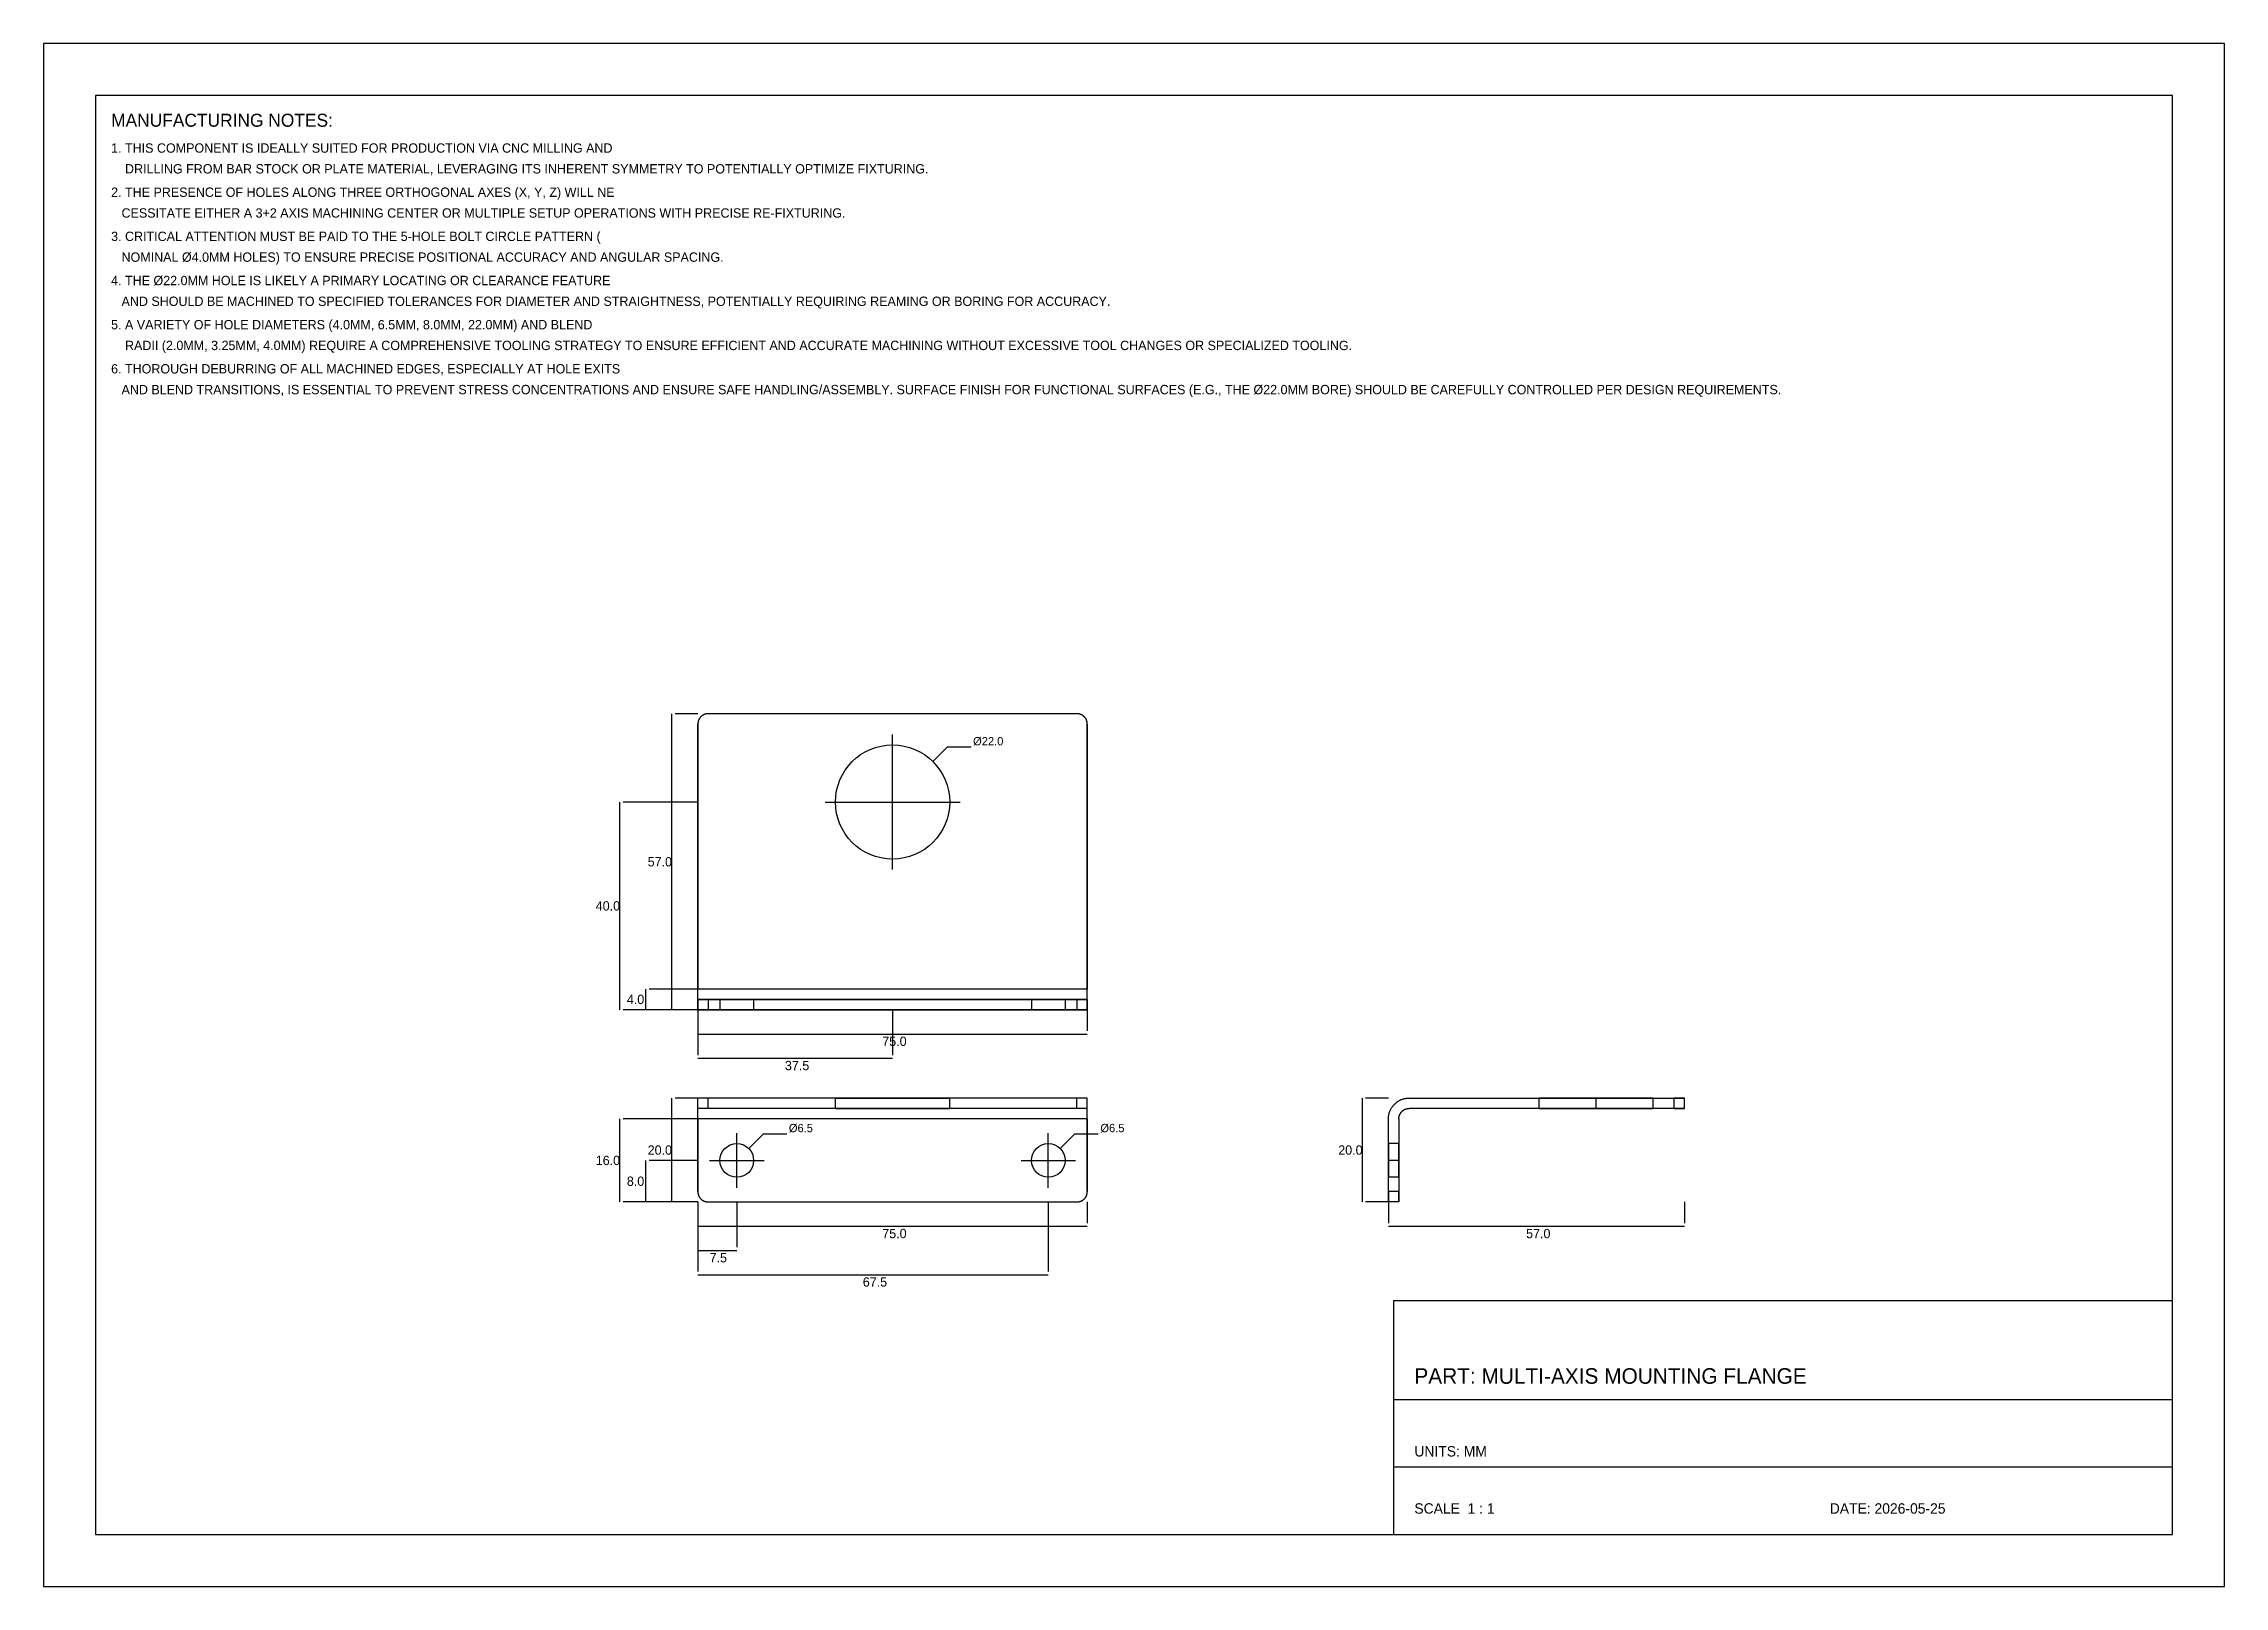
# Model space of a CAD drawing. Header units: metres. Extents: x 0 to 420, y 0 to 297.
import ezdxf

# ---------------------------------------------------------------- set-up
doc = ezdxf.new("R2010")
doc.units = ezdxf.units.M
doc.header["$LTSCALE"] = 0.5
for name, color, linetype in [('BORDER', 7, 'Continuous'), ('CENTER_LINES', 1, 'Continuous'), ('DIMENSIONS', 2, 'Continuous'), ('GEOMETRY', 7, 'Continuous'), ('NOTES', 3, 'Continuous')]:
    doc.layers.add(name, color=color, linetype=linetype)

msp = doc.modelspace()

# ---------------------------------------------------------------- texts
at = {"layer": 'DIMENSIONS', "color": 3}
for s, height, p in [('%%c22.0', 1.6, (179.01, 161.91)), ('%%c22.0', 1.6, (179.01, 161.91)), ('%%c6.5', 1.6, (143.53, 87.43)), ('%%c6.5', 1.6, (143.53, 87.43)), ('%%c6.5', 1.6, (203.53, 87.43)), ('%%c6.5', 1.6, (203.53, 87.43)), ('PART: MULTI-AXIS MOUNTING FLANGE', 3, (264, 39))]:
    msp.add_text(s, height=height, dxfattribs=at).set_placement(p)
at = {"layer": 'DIMENSIONS', "color": 7}
for s, height, p in [('57.0', 1.8, (116.34, 138.6)), ('40.0', 1.8, (106.34, 130.1)), ('4.0', 1.8, (112.33, 112.1)), ('75.0', 1.8, (161.52, 104.03)), ('37.5', 1.8, (142.77, 99.37)), ('20.0', 1.8, (116.34, 83.1)), ('20.0', 1.8, (249.34, 83.1)), ('16.0', 1.8, (106.34, 81.1)), ('8.0', 1.8, (112.33, 77.1)), ('75.0', 1.8, (161.52, 67.03)), ('57.0', 1.8, (285.52, 67.03)), ('7.5', 1.8, (128.26, 62.37)), ('67.5', 1.8, (157.77, 57.7)), ('UNITS: MM', 2, (264, 25)), ('SCALE  1 : 1', 2, (264, 14)), ('DATE: 2026-05-25', 2, (344, 14))]:
    msp.add_text(s, height=height, dxfattribs=at).set_placement(p)
at = {"layer": 'NOTES', "color": 3}
msp.add_text('MANUFACTURING NOTES:', height=2.5, dxfattribs=at).set_placement((13, 281))
at = {"layer": 'NOTES', "color": 7}
for s, p in [('1. THIS COMPONENT IS IDEALLY SUITED FOR PRODUCTION VIA CNC MILLING AND', (13, 276)), ('    DRILLING FROM BAR STOCK OR PLATE MATERIAL, LEVERAGING ITS INHERENT SYMMETRY TO POTENTIALLY OPTIMIZE FIXTURING.', (13, 272)), ('2. THE PRESENCE OF HOLES ALONG THREE ORTHOGONAL AXES (X, Y, Z) WILL NE', (13, 267.5)), ('   CESSITATE EITHER A 3+2 AXIS MACHINING CENTER OR MULTIPLE SETUP OPERATIONS WITH PRECISE RE-FIXTURING.', (13, 263.5)), ('3. CRITICAL ATTENTION MUST BE PAID TO THE 5-HOLE BOLT CIRCLE PATTERN (', (13, 259)), ('   NOMINAL Ø4.0MM HOLES) TO ENSURE PRECISE POSITIONAL ACCURACY AND ANGULAR SPACING.', (13, 255)), ('4. THE Ø22.0MM HOLE IS LIKELY A PRIMARY LOCATING OR CLEARANCE FEATURE ', (13, 250.5)), ('   AND SHOULD BE MACHINED TO SPECIFIED TOLERANCES FOR DIAMETER AND STRAIGHTNESS, POTENTIALLY REQUIRING REAMING OR BORING FOR ACCURACY.', (13, 246.5)), ('5. A VARIETY OF HOLE DIAMETERS (4.0MM, 6.5MM, 8.0MM, 22.0MM) AND BLEND', (13, 242)), ('    RADII (2.0MM, 3.25MM, 4.0MM) REQUIRE A COMPREHENSIVE TOOLING STRATEGY TO ENSURE EFFICIENT AND ACCURATE MACHINING WITHOUT EXCESSIVE TOOL CHANGES OR SPECIALIZED TOOLING.', (13, 238)), ('6. THOROUGH DEBURRING OF ALL MACHINED EDGES, ESPECIALLY AT HOLE EXITS ', (13, 233.5)), ('   AND BLEND TRANSITIONS, IS ESSENTIAL TO PREVENT STRESS CONCENTRATIONS AND ENSURE SAFE HANDLING/ASSEMBLY. SURFACE FINISH FOR FUNCTIONAL SURFACES (E.G., THE Ø22.0MM BORE) SHOULD BE CAREFULLY CONTROLLED PER DESIGN REQUIREMENTS.', (13, 229.5))]:
    msp.add_text(s, height=1.8, dxfattribs=at).set_placement(p)

# ---------------------------------------------------------------- linework, layer by layer
at = {"layer": 'BORDER'}
for p, q in [((260, 36), (410, 36)), ((260, 23), (410, 23))]:
    msp.add_line(p, q, dxfattribs=at)
for points in [[(0, 0), (420, 0), (420, 297), (0, 297)], [(10, 10), (410, 10), (410, 287), (10, 287)], [(260, 10), (410, 10), (410, 55), (260, 55)]]:
    msp.add_lwpolyline(points, close=True, dxfattribs=at)
at = {"layer": 'CENTER_LINES', "color": 1}
for p, q in [((163.5, 138), (163.5, 164)), ((163.5, 138), (163.5, 164)), ((150.5, 151), (176.5, 151)), ((150.5, 151), (176.5, 151)), ((133.5, 76.75), (133.5, 87.25)), ((133.5, 76.75), (133.5, 87.25)), ((193.5, 76.75), (193.5, 87.25)), ((193.5, 76.75), (193.5, 87.25)), ((128.25, 82), (138.75, 82)), ((128.25, 82), (138.75, 82)), ((188.25, 82), (198.75, 82)), ((188.25, 82), (198.75, 82))]:
    msp.add_line(p, q, dxfattribs=at)
at = {"layer": 'DIMENSIONS', "color": 2}
for p, q in [((121, 111), (121, 168)), ((126, 168), (121.6, 168)), ((171.28, 158.78), (174.11, 161.61)), ((171.28, 158.78), (174.11, 161.61)), ((174.11, 161.61), (178.61, 161.61)), ((174.11, 161.61), (178.61, 161.61)), ((111, 111), (111, 151)), ((126, 151), (111.6, 151)), ((116, 111), (116, 115)), ((126, 115), (116.6, 115)), ((126, 111), (111.6, 111)), ((126, 111), (116.6, 111)), ((126, 111), (121.6, 111)), ((126, 111), (126, 106.93)), ((126, 111), (126, 102.27)), ((163.5, 111), (163.5, 102.27)), ((201, 111), (201, 106.93)), ((126, 106.33), (201, 106.33)), ((126, 101.67), (163.5, 101.67)), ((121, 74), (121, 94)), ((126, 94), (121.6, 94)), ((254, 74), (254, 94)), ((259, 94), (254.6, 94)), ((111, 74), (111, 90)), ((126, 90), (111.6, 90)), ((135.8, 84.3), (138.63, 87.13)), ((135.8, 84.3), (138.63, 87.13)), ((138.63, 87.13), (143.13, 87.13)), ((138.63, 87.13), (143.13, 87.13)), ((195.8, 84.3), (198.63, 87.13)), ((195.8, 84.3), (198.63, 87.13)), ((198.63, 87.13), (203.13, 87.13)), ((198.63, 87.13), (203.13, 87.13)), ((116, 74), (116, 82)), ((126, 82), (116.6, 82)), ((126, 74), (111.6, 74)), ((126, 74), (116.6, 74)), ((126, 74), (121.6, 74)), ((126, 74), (126, 69.93)), ((126, 74), (126, 65.27)), ((126, 74), (126, 60.6)), ((133.5, 74), (133.5, 65.27)), ((193.5, 74), (193.5, 60.6)), ((201, 74), (201, 69.93)), ((259, 74), (254.6, 74)), ((259, 74), (259, 69.93)), ((316, 74), (316, 69.93)), ((126, 69.33), (201, 69.33)), ((259, 69.33), (316, 69.33)), ((126, 64.67), (133.5, 64.67)), ((126, 60), (193.5, 60))]:
    msp.add_line(p, q, dxfattribs=at)
at = {"layer": 'GEOMETRY'}
for p, q in [((128, 168), (127.93, 168)), ((128, 168), (127.93, 168)), ((199.07, 168), (199, 168)), ((199.07, 168), (199, 168)), ((126.01, 166.2), (126, 166.13)), ((126.01, 166.2), (126, 166.13)), ((126, 166.13), (126, 166.07)), ((126, 166.13), (126, 166.07)), ((126, 166.07), (126, 166)), ((126, 166.07), (126, 166)), ((126, 115), (126, 166)), ((126, 166), (126, 115)), ((126.02, 166.26), (126.01, 166.2)), ((126.02, 166.26), (126.01, 166.2)), ((126.03, 166.33), (126.02, 166.26)), ((126.03, 166.33), (126.02, 166.26)), ((126.04, 166.39), (126.03, 166.33)), ((126.04, 166.39), (126.03, 166.33)), ((126.05, 166.45), (126.04, 166.39)), ((126.05, 166.45), (126.04, 166.39)), ((126.07, 166.52), (126.05, 166.45)), ((126.07, 166.52), (126.05, 166.45)), ((126.09, 166.58), (126.07, 166.52)), ((126.09, 166.58), (126.07, 166.52)), ((126.11, 166.64), (126.09, 166.58)), ((126.11, 166.64), (126.09, 166.58)), ((126.13, 166.7), (126.11, 166.64)), ((126.13, 166.7), (126.11, 166.64)), ((126.15, 166.77), (126.13, 166.7)), ((126.15, 166.77), (126.13, 166.7)), ((126.18, 166.83), (126.15, 166.77)), ((126.18, 166.83), (126.15, 166.77)), ((126.21, 166.88), (126.18, 166.83)), ((126.21, 166.88), (126.18, 166.83)), ((126.24, 166.94), (126.21, 166.88)), ((126.24, 166.94), (126.21, 166.88)), ((126.27, 167), (126.24, 166.94)), ((126.27, 167), (126.24, 166.94)), ((126.3, 167.06), (126.27, 167)), ((126.3, 167.06), (126.27, 167)), ((126.34, 167.11), (126.3, 167.06)), ((126.34, 167.11), (126.3, 167.06)), ((126.37, 167.16), (126.34, 167.11)), ((126.37, 167.16), (126.34, 167.11)), ((126.41, 167.22), (126.37, 167.16)), ((126.41, 167.22), (126.37, 167.16)), ((126.45, 167.27), (126.41, 167.22)), ((126.45, 167.27), (126.41, 167.22)), ((126.5, 167.32), (126.45, 167.27)), ((126.5, 167.32), (126.45, 167.27)), ((126.54, 167.37), (126.5, 167.32)), ((126.54, 167.37), (126.5, 167.32)), ((126.59, 167.41), (126.54, 167.37)), ((126.59, 167.41), (126.54, 167.37)), ((126.63, 167.46), (126.59, 167.41)), ((126.63, 167.46), (126.59, 167.41)), ((126.68, 167.5), (126.63, 167.46)), ((126.68, 167.5), (126.63, 167.46)), ((126.73, 167.55), (126.68, 167.5)), ((126.73, 167.55), (126.68, 167.5)), ((126.78, 167.59), (126.73, 167.55)), ((126.78, 167.59), (126.73, 167.55)), ((126.84, 167.63), (126.78, 167.59)), ((126.84, 167.63), (126.78, 167.59)), ((126.89, 167.66), (126.84, 167.63)), ((126.89, 167.66), (126.84, 167.63)), ((126.94, 167.7), (126.89, 167.66)), ((126.94, 167.7), (126.89, 167.66)), ((127, 167.73), (126.94, 167.7)), ((127, 167.73), (126.94, 167.7)), ((127.06, 167.76), (127, 167.73)), ((127.06, 167.76), (127, 167.73)), ((127.12, 167.79), (127.06, 167.76)), ((127.12, 167.79), (127.06, 167.76)), ((127.17, 167.82), (127.12, 167.79)), ((127.17, 167.82), (127.12, 167.79)), ((127.23, 167.85), (127.17, 167.82)), ((127.23, 167.85), (127.17, 167.82)), ((127.3, 167.87), (127.23, 167.85)), ((127.3, 167.87), (127.23, 167.85)), ((127.36, 167.89), (127.3, 167.87)), ((127.36, 167.89), (127.3, 167.87)), ((127.42, 167.91), (127.36, 167.89)), ((127.42, 167.91), (127.36, 167.89)), ((127.48, 167.93), (127.42, 167.91)), ((127.48, 167.93), (127.42, 167.91)), ((127.55, 167.95), (127.48, 167.93)), ((127.55, 167.95), (127.48, 167.93)), ((127.61, 167.96), (127.55, 167.95)), ((127.61, 167.96), (127.55, 167.95)), ((127.67, 167.97), (127.61, 167.96)), ((127.67, 167.97), (127.61, 167.96)), ((127.74, 167.98), (127.67, 167.97)), ((127.74, 167.98), (127.67, 167.97)), ((127.8, 167.99), (127.74, 167.98)), ((127.8, 167.99), (127.74, 167.98)), ((127.87, 168), (127.8, 167.99)), ((127.87, 168), (127.8, 167.99)), ((127.93, 168), (127.87, 168)), ((127.93, 168), (127.87, 168)), ((199, 168), (128, 168)), ((199, 168), (128, 168)), ((199.13, 168), (199.07, 168)), ((199.13, 168), (199.07, 168)), ((199.2, 167.99), (199.13, 168)), ((199.2, 167.99), (199.13, 168)), ((199.26, 167.98), (199.2, 167.99)), ((199.26, 167.98), (199.2, 167.99)), ((199.33, 167.97), (199.26, 167.98)), ((199.33, 167.97), (199.26, 167.98)), ((199.39, 167.96), (199.33, 167.97)), ((199.39, 167.96), (199.33, 167.97)), ((199.45, 167.95), (199.39, 167.96)), ((199.45, 167.95), (199.39, 167.96)), ((199.52, 167.93), (199.45, 167.95)), ((199.52, 167.93), (199.45, 167.95)), ((199.58, 167.91), (199.52, 167.93)), ((199.58, 167.91), (199.52, 167.93)), ((199.64, 167.89), (199.58, 167.91)), ((199.64, 167.89), (199.58, 167.91)), ((199.7, 167.87), (199.64, 167.89)), ((199.7, 167.87), (199.64, 167.89)), ((199.77, 167.85), (199.7, 167.87)), ((199.77, 167.85), (199.7, 167.87)), ((199.83, 167.82), (199.77, 167.85)), ((199.83, 167.82), (199.77, 167.85)), ((199.88, 167.79), (199.83, 167.82)), ((199.88, 167.79), (199.83, 167.82)), ((199.94, 167.76), (199.88, 167.79)), ((199.94, 167.76), (199.88, 167.79)), ((200, 167.73), (199.94, 167.76)), ((200, 167.73), (199.94, 167.76)), ((200.06, 167.7), (200, 167.73)), ((200.06, 167.7), (200, 167.73)), ((200.11, 167.66), (200.06, 167.7)), ((200.11, 167.66), (200.06, 167.7)), ((200.16, 167.63), (200.11, 167.66)), ((200.16, 167.63), (200.11, 167.66)), ((200.22, 167.59), (200.16, 167.63)), ((200.22, 167.59), (200.16, 167.63)), ((200.27, 167.55), (200.22, 167.59)), ((200.27, 167.55), (200.22, 167.59)), ((200.32, 167.5), (200.27, 167.55)), ((200.32, 167.5), (200.27, 167.55)), ((200.37, 167.46), (200.32, 167.5)), ((200.37, 167.46), (200.32, 167.5)), ((200.41, 167.41), (200.37, 167.46)), ((200.41, 167.41), (200.37, 167.46)), ((200.46, 167.37), (200.41, 167.41)), ((200.46, 167.37), (200.41, 167.41)), ((200.5, 167.32), (200.46, 167.37)), ((200.5, 167.32), (200.46, 167.37)), ((200.55, 167.27), (200.5, 167.32)), ((200.55, 167.27), (200.5, 167.32)), ((200.59, 167.22), (200.55, 167.27)), ((200.59, 167.22), (200.55, 167.27)), ((200.63, 167.16), (200.59, 167.22)), ((200.63, 167.16), (200.59, 167.22)), ((200.66, 167.11), (200.63, 167.16)), ((200.66, 167.11), (200.63, 167.16)), ((200.7, 167.06), (200.66, 167.11)), ((200.7, 167.06), (200.66, 167.11)), ((200.73, 167), (200.7, 167.06)), ((200.73, 167), (200.7, 167.06)), ((200.76, 166.94), (200.73, 167)), ((200.76, 166.94), (200.73, 167)), ((200.79, 166.88), (200.76, 166.94)), ((200.79, 166.88), (200.76, 166.94)), ((200.82, 166.83), (200.79, 166.88)), ((200.82, 166.83), (200.79, 166.88)), ((200.85, 166.77), (200.82, 166.83)), ((200.85, 166.77), (200.82, 166.83)), ((200.87, 166.7), (200.85, 166.77)), ((200.87, 166.7), (200.85, 166.77)), ((200.89, 166.64), (200.87, 166.7)), ((200.89, 166.64), (200.87, 166.7)), ((200.91, 166.58), (200.89, 166.64)), ((200.91, 166.58), (200.89, 166.64)), ((200.93, 166.52), (200.91, 166.58)), ((200.93, 166.52), (200.91, 166.58)), ((200.95, 166.45), (200.93, 166.52)), ((200.95, 166.45), (200.93, 166.52)), ((200.96, 166.39), (200.95, 166.45)), ((200.96, 166.39), (200.95, 166.45)), ((200.97, 166.33), (200.96, 166.39)), ((200.97, 166.33), (200.96, 166.39)), ((200.98, 166.26), (200.97, 166.33)), ((200.98, 166.26), (200.97, 166.33)), ((200.99, 166.2), (200.98, 166.26)), ((200.99, 166.2), (200.98, 166.26)), ((201, 166.13), (200.99, 166.2)), ((201, 166.13), (200.99, 166.2)), ((201, 166.07), (201, 166.13)), ((201, 166.07), (201, 166.13)), ((201, 166), (201, 166.07)), ((201, 166), (201, 166.07)), ((201, 115), (201, 166)), ((201, 166), (201, 115)), ((126, 114.9), (126, 115)), ((126, 114.95), (126, 115)), ((201, 115), (126, 115)), ((201, 115), (126, 115)), ((126, 114.9), (126, 114.95)), ((126, 114.8), (126, 114.9)), ((126, 114.85), (126, 114.9)), ((126, 114.8), (126, 114.85)), ((126, 114.71), (126, 114.8)), ((126, 114.76), (126, 114.8)), ((126, 114.71), (126, 114.76)), ((126, 114.61), (126, 114.71)), ((126, 114.66), (126, 114.71)), ((126, 114.61), (126, 114.66)), ((126, 114.51), (126, 114.61)), ((126, 114.56), (126, 114.61)), ((126, 114.51), (126, 114.56)), ((126, 114.41), (126, 114.51)), ((126, 114.47), (126, 114.51)), ((126, 114.42), (126, 114.47)), ((126, 114.37), (126, 114.42)), ((126, 114.32), (126, 114.41)), ((126, 114.33), (126, 114.37)), ((126, 114.28), (126, 114.33)), ((126, 114.22), (126, 114.32)), ((126, 114.24), (126, 114.28)), ((126, 114.19), (126, 114.24)), ((126, 114.12), (126, 114.22)), ((126, 114.15), (126, 114.19)), ((126, 114.1), (126, 114.15)), ((126, 114.03), (126, 114.12)), ((126, 114.06), (126, 114.1)), ((126, 114.02), (126, 114.06)), ((126, 113.93), (126, 114.03)), ((126, 113.97), (126, 114.02)), ((126, 113.93), (126, 113.97)), ((126, 113.84), (126, 113.93)), ((126, 113.89), (126, 113.93)), ((126, 113.85), (126, 113.89)), ((126, 113.81), (126, 113.85)), ((126, 113.75), (126, 113.84)), ((126, 113.77), (126, 113.81)), ((126, 113.73), (126, 113.77)), ((126, 113.65), (126, 113.75)), ((126, 113.7), (126, 113.73)), ((126, 113.66), (126, 113.7)), ((126, 113.62), (126, 113.66)), ((126, 113.56), (126, 113.65)), ((126, 113.59), (126, 113.62)), ((126, 113.55), (126, 113.59)), ((126, 113.47), (126, 113.56)), ((126, 113.52), (126, 113.55)), ((126, 113.49), (126, 113.52)), ((126, 113.46), (126, 113.49)), ((126, 113.38), (126, 113.47)), ((126, 113.42), (126, 113.46)), ((126, 113.4), (126, 113.42)), ((201, 114.9), (201, 115)), ((201, 114.95), (201, 115)), ((201, 114.9), (201, 114.95)), ((201, 114.8), (201, 114.9)), ((201, 114.85), (201, 114.9)), ((201, 114.8), (201, 114.85)), ((201, 114.71), (201, 114.8)), ((201, 114.76), (201, 114.8)), ((201, 114.71), (201, 114.76)), ((201, 114.61), (201, 114.71)), ((201, 114.66), (201, 114.71)), ((201, 114.61), (201, 114.66)), ((201, 114.51), (201, 114.61)), ((201, 114.56), (201, 114.61)), ((201, 114.51), (201, 114.56)), ((201, 114.41), (201, 114.51)), ((201, 114.47), (201, 114.51)), ((201, 114.42), (201, 114.47)), ((201, 114.37), (201, 114.42)), ((201, 114.32), (201, 114.41)), ((201, 114.33), (201, 114.37)), ((201, 114.28), (201, 114.33)), ((201, 114.22), (201, 114.32)), ((201, 114.24), (201, 114.28)), ((201, 114.19), (201, 114.24)), ((201, 114.12), (201, 114.22)), ((201, 114.15), (201, 114.19)), ((201, 114.1), (201, 114.15)), ((201, 114.03), (201, 114.12)), ((201, 114.06), (201, 114.1)), ((201, 114.02), (201, 114.06)), ((201, 113.93), (201, 114.03)), ((201, 113.97), (201, 114.02)), ((201, 113.93), (201, 113.97)), ((201, 113.84), (201, 113.93)), ((201, 113.89), (201, 113.93)), ((201, 113.85), (201, 113.89)), ((201, 113.81), (201, 113.85)), ((201, 113.75), (201, 113.84)), ((201, 113.77), (201, 113.81)), ((201, 113.73), (201, 113.77)), ((201, 113.65), (201, 113.75)), ((201, 113.7), (201, 113.73)), ((201, 113.66), (201, 113.7)), ((201, 113.62), (201, 113.66)), ((201, 113.56), (201, 113.65)), ((201, 113.59), (201, 113.62)), ((201, 113.55), (201, 113.59)), ((201, 113.47), (201, 113.56)), ((201, 113.52), (201, 113.55)), ((201, 113.49), (201, 113.52)), ((201, 113.46), (201, 113.49)), ((201, 113.38), (201, 113.47)), ((201, 113.42), (201, 113.46)), ((201, 113.4), (201, 113.42)), ((126, 113.37), (126, 113.4)), ((126, 113.29), (126, 113.38)), ((126, 113.34), (126, 113.37)), ((126, 113.31), (126, 113.34)), ((126, 113.29), (126, 113.31)), ((126, 113.2), (126, 113.29)), ((126, 113.26), (126, 113.29)), ((126, 113.24), (126, 113.26)), ((126, 113.22), (126, 113.24)), ((126, 113.19), (126, 113.22)), ((126, 113.12), (126, 113.2)), ((126, 113.17), (126, 113.19)), ((126, 113.16), (126, 113.17)), ((126, 113.14), (126, 113.16)), ((126, 113.12), (126, 113.14)), ((126, 113.03), (126, 113.12)), ((126, 113.1), (126, 113.12)), ((126, 113.09), (126, 113.1)), ((126, 113.08), (126, 113.09)), ((126, 113.06), (126, 113.08)), ((126, 113.05), (126, 113.06)), ((126, 113.04), (126, 113.05)), ((126, 113.03), (126, 113.04)), ((126, 112.95), (126, 113.03)), ((126, 113.02), (126, 113.03)), ((126, 113.01), (126, 113.02)), ((126, 113.02), (126, 113.02)), ((126, 113), (126, 113.01)), ((126, 113.01), (126, 113.01)), ((126, 113.01), (126, 113.01)), ((126, 113), (126, 113)), ((126, 113), (126.01, 113)), ((201, 113), (126, 113)), ((126, 113), (126, 113)), ((126, 113), (126, 111)), ((126, 112.86), (126, 112.95)), ((126, 112.78), (126, 112.86)), ((126, 112.7), (126, 112.78)), ((126, 112.62), (126, 112.7)), ((126, 112.54), (126, 112.62)), ((126, 112.46), (126, 112.54)), ((126, 112.39), (126, 112.46)), ((126, 112.32), (126, 112.39)), ((126, 112.24), (126, 112.32)), ((126, 112.17), (126, 112.24)), ((126, 112.11), (126, 112.17)), ((126, 112.04), (126, 112.11)), ((126, 111.98), (126, 112.04)), ((126, 111.91), (126, 111.98)), ((126, 111.85), (126, 111.91)), ((126, 111.79), (126, 111.85)), ((126, 111.73), (126, 111.79)), ((126, 111.68), (126, 111.73)), ((126, 111.62), (126, 111.68)), ((126, 111.57), (126, 111.62)), ((126, 111.52), (126, 111.57)), ((126, 111.48), (126, 111.52)), ((126, 111.43), (126, 111.48)), ((126, 111.39), (126, 111.43)), ((126, 111.35), (126, 111.39)), ((126, 111.31), (126, 111.35)), ((126, 111.27), (126, 111.31)), ((126, 111.24), (126, 111.27)), ((126, 111.21), (126, 111.24)), ((126, 111.18), (126, 111.21)), ((126, 111.15), (126, 111.18)), ((126, 111.12), (126, 111.15)), ((126, 111.1), (126, 111.12)), ((126, 111.08), (126, 111.1)), ((126, 111.07), (126, 111.08)), ((126, 111.05), (126, 111.07)), ((126, 111.03), (126, 111.05)), ((126, 111.02), (126, 111.03)), ((126, 111.01), (126, 111.02)), ((126, 111.02), (126, 111.02)), ((126, 111), (126, 111.01)), ((126, 111.01), (126, 111.01)), ((201, 111), (126, 111)), ((126, 111), (126, 111)), ((126, 111), (126.01, 111)), ((126.01, 113), (126.01, 113)), ((126.01, 113), (126.01, 113)), ((126.01, 113), (126.02, 113)), ((126.01, 111), (126.01, 111)), ((126.01, 111), (126.01, 111)), ((126.01, 111), (126.02, 111)), ((126.02, 113), (126.02, 113)), ((126.02, 113), (126.03, 113)), ((126.02, 111), (126.02, 111)), ((126.02, 111), (126.03, 111)), ((126.03, 113), (126.04, 113)), ((126.03, 111), (126.04, 111)), ((126.04, 113), (126.05, 113)), ((126.04, 111), (126.05, 111)), ((126.05, 113), (126.06, 113)), ((126.05, 111), (126.06, 111)), ((126.06, 113), (126.08, 113)), ((126.06, 111), (126.08, 111)), ((126.08, 113), (126.09, 113)), ((126.08, 111), (126.09, 111)), ((126.09, 113), (126.1, 113)), ((126.09, 111), (126.1, 111)), ((126.1, 113), (126.12, 113)), ((126.1, 111), (126.12, 111)), ((126.12, 113), (126.14, 113)), ((126.12, 111), (126.14, 111)), ((126.14, 113), (126.16, 113)), ((126.14, 111), (126.16, 111)), ((126.16, 113), (126.17, 113)), ((126.16, 111), (126.17, 111)), ((126.17, 113), (126.19, 113)), ((126.17, 111), (126.19, 111)), ((126.19, 113), (126.22, 113)), ((126.19, 111), (126.22, 111)), ((126.22, 113), (126.24, 113)), ((126.22, 111), (126.24, 111)), ((126.24, 113), (126.26, 113)), ((126.24, 111), (126.26, 111)), ((126.26, 113), (126.29, 113)), ((126.26, 111), (126.29, 111)), ((126.29, 113), (126.31, 113)), ((126.29, 111), (126.31, 111)), ((126.31, 113), (126.34, 113)), ((126.31, 111), (126.34, 111)), ((126.34, 113), (126.37, 113)), ((126.34, 111), (126.37, 111)), ((126.37, 113), (126.4, 113)), ((126.37, 111), (126.4, 111)), ((126.4, 113), (126.42, 113)), ((126.4, 111), (126.42, 111)), ((126.42, 113), (126.46, 113)), ((126.42, 111), (126.46, 111)), ((126.46, 113), (126.49, 113)), ((126.46, 111), (126.49, 111)), ((126.49, 113), (126.52, 113)), ((126.49, 111), (126.52, 111)), ((126.52, 113), (126.55, 113)), ((126.52, 111), (126.55, 111)), ((126.55, 113), (126.59, 113)), ((126.55, 111), (126.59, 111)), ((126.59, 113), (126.62, 113)), ((126.59, 111), (126.62, 111)), ((126.62, 113), (126.66, 113)), ((126.62, 111), (126.66, 111)), ((126.66, 113), (126.7, 113)), ((126.66, 111), (126.7, 111)), ((126.7, 113), (126.73, 113)), ((126.7, 111), (126.73, 111)), ((126.73, 113), (126.77, 113)), ((126.73, 111), (126.77, 111)), ((126.77, 113), (126.81, 113)), ((126.77, 111), (126.81, 111)), ((126.81, 113), (126.85, 113)), ((126.81, 111), (126.85, 111)), ((126.85, 113), (126.89, 113)), ((126.85, 111), (126.89, 111)), ((126.89, 113), (126.93, 113)), ((126.89, 111), (126.93, 111)), ((126.93, 113), (126.97, 113)), ((126.93, 111), (126.97, 111)), ((126.97, 113), (127.02, 113)), ((126.97, 111), (127.02, 111)), ((127.02, 113), (127.06, 113)), ((127.02, 111), (127.06, 111)), ((127.06, 113), (127.1, 113)), ((127.06, 111), (127.1, 111)), ((127.1, 113), (127.15, 113)), ((127.1, 111), (127.15, 111)), ((127.15, 113), (127.19, 113)), ((127.15, 111), (127.19, 111)), ((127.19, 113), (127.24, 113)), ((127.19, 111), (127.24, 111)), ((127.24, 113), (127.28, 113)), ((127.24, 111), (127.28, 111)), ((127.28, 113), (127.33, 113)), ((127.28, 111), (127.33, 111)), ((127.33, 113), (127.37, 113)), ((127.33, 111), (127.37, 111)), ((127.37, 113), (127.42, 113)), ((127.37, 111), (127.42, 111)), ((127.42, 113), (127.47, 113)), ((127.42, 111), (127.47, 111)), ((127.47, 113), (127.51, 113)), ((127.47, 111), (127.51, 111)), ((127.51, 113), (127.56, 113)), ((127.51, 111), (127.56, 111)), ((127.56, 113), (127.61, 113)), ((127.56, 111), (127.61, 111)), ((127.61, 113), (127.66, 113)), ((127.61, 111), (127.66, 111)), ((127.66, 113), (127.71, 113)), ((127.66, 111), (127.71, 111)), ((127.71, 113), (127.76, 113)), ((127.71, 111), (127.76, 111)), ((127.76, 113), (127.8, 113)), ((127.76, 111), (127.8, 111)), ((127.8, 113), (127.85, 113)), ((127.8, 111), (127.85, 111)), ((127.85, 113), (127.9, 113)), ((127.85, 111), (127.9, 111)), ((127.9, 113), (127.95, 113)), ((127.9, 111), (127.95, 111)), ((127.95, 113), (128, 113)), ((127.95, 111), (128, 111)), ((128, 113), (199, 113)), ((128, 113), (128, 111)), ((128, 111), (199, 111)), ((130.27, 113), (130.25, 113)), ((130.25, 113), (130.27, 113)), ((130.25, 113), (130.25, 111)), ((130.27, 111), (130.25, 111)), ((130.25, 111), (130.27, 111)), ((130.29, 113), (130.27, 113)), ((130.27, 113), (130.29, 113)), ((130.29, 111), (130.27, 111)), ((130.27, 111), (130.29, 111)), ((130.3, 113), (130.29, 113)), ((130.29, 113), (130.3, 113)), ((130.3, 111), (130.29, 111)), ((130.29, 111), (130.3, 111)), ((130.32, 113), (130.3, 113)), ((130.3, 113), (130.32, 113)), ((130.32, 111), (130.3, 111)), ((130.3, 111), (130.32, 111)), ((130.35, 113), (130.32, 113)), ((130.32, 113), (130.35, 113)), ((130.35, 111), (130.32, 111)), ((130.32, 111), (130.35, 111)), ((130.41, 113), (130.35, 113)), ((130.35, 113), (130.41, 113)), ((130.41, 111), (130.35, 111)), ((130.35, 111), (130.41, 111)), ((130.46, 113), (130.41, 113)), ((130.41, 113), (130.46, 113)), ((130.46, 111), (130.41, 111)), ((130.41, 111), (130.46, 111)), ((130.51, 113), (130.46, 113)), ((130.46, 113), (130.51, 113)), ((130.51, 111), (130.46, 111)), ((130.46, 111), (130.51, 111)), ((130.56, 113), (130.51, 113)), ((130.51, 113), (130.56, 113)), ((130.56, 111), (130.51, 111)), ((130.51, 111), (130.56, 111)), ((130.64, 113), (130.56, 113)), ((130.56, 113), (130.64, 113)), ((130.64, 111), (130.56, 111)), ((130.56, 111), (130.64, 111)), ((130.73, 113), (130.64, 113)), ((130.64, 113), (130.73, 113)), ((130.73, 111), (130.64, 111)), ((130.64, 111), (130.73, 111)), ((130.81, 113), (130.73, 113)), ((130.73, 113), (130.81, 113)), ((130.81, 111), (130.73, 111)), ((130.73, 111), (130.81, 111)), ((130.9, 113), (130.81, 113)), ((130.81, 113), (130.9, 113)), ((130.9, 111), (130.81, 111)), ((130.81, 111), (130.9, 111)), ((130.99, 113), (130.9, 113)), ((130.9, 113), (130.99, 113)), ((130.99, 111), (130.9, 111)), ((130.9, 111), (130.99, 111)), ((131.1, 113), (130.99, 113)), ((130.99, 113), (131.1, 113)), ((131.1, 111), (130.99, 111)), ((130.99, 111), (131.1, 111)), ((131.22, 113), (131.1, 113)), ((131.1, 113), (131.22, 113)), ((131.22, 111), (131.1, 111)), ((131.1, 111), (131.22, 111)), ((131.33, 113), (131.22, 113)), ((131.22, 113), (131.33, 113)), ((131.33, 111), (131.22, 111)), ((131.22, 111), (131.33, 111)), ((131.44, 113), (131.33, 113)), ((131.33, 113), (131.44, 113)), ((131.44, 111), (131.33, 111)), ((131.33, 111), (131.44, 111)), ((131.57, 113), (131.44, 113)), ((131.44, 113), (131.57, 113)), ((131.57, 111), (131.44, 111)), ((131.44, 111), (131.57, 111)), ((131.7, 113), (131.57, 113)), ((131.57, 113), (131.7, 113)), ((131.7, 111), (131.57, 111)), ((131.57, 111), (131.7, 111)), ((131.84, 113), (131.7, 113)), ((131.7, 113), (131.84, 113)), ((131.84, 111), (131.7, 111)), ((131.7, 111), (131.84, 111)), ((131.97, 113), (131.84, 113)), ((131.84, 113), (131.97, 113)), ((131.97, 111), (131.84, 111)), ((131.84, 111), (131.97, 111)), ((132.11, 113), (131.97, 113)), ((131.97, 113), (132.11, 113)), ((132.11, 111), (131.97, 111)), ((131.97, 111), (132.11, 111)), ((132.26, 113), (132.11, 113)), ((132.11, 113), (132.26, 113)), ((132.26, 111), (132.11, 111)), ((132.11, 111), (132.26, 111)), ((132.41, 113), (132.26, 113)), ((132.26, 113), (132.41, 113)), ((132.41, 111), (132.26, 111)), ((132.26, 111), (132.41, 111)), ((132.56, 113), (132.41, 113)), ((132.41, 113), (132.56, 113)), ((132.56, 111), (132.41, 111)), ((132.41, 111), (132.56, 111)), ((132.71, 113), (132.56, 113)), ((132.56, 113), (132.71, 113)), ((132.71, 111), (132.56, 111)), ((132.56, 111), (132.71, 111)), ((132.87, 113), (132.71, 113)), ((132.71, 113), (132.87, 113)), ((132.87, 111), (132.71, 111)), ((132.71, 111), (132.87, 111)), ((133.03, 113), (132.87, 113)), ((132.87, 113), (133.03, 113)), ((133.03, 111), (132.87, 111)), ((132.87, 111), (133.03, 111)), ((133.18, 113), (133.03, 113)), ((133.03, 113), (133.18, 113)), ((133.18, 111), (133.03, 111)), ((133.03, 111), (133.18, 111)), ((133.34, 113), (133.18, 113)), ((133.18, 113), (133.34, 113)), ((133.34, 111), (133.18, 111)), ((133.18, 111), (133.34, 111)), ((133.5, 113), (133.34, 113)), ((133.34, 113), (133.5, 113)), ((133.5, 111), (133.34, 111)), ((133.34, 111), (133.5, 111)), ((133.66, 113), (133.5, 113)), ((133.5, 113), (133.66, 113)), ((133.66, 111), (133.5, 111)), ((133.5, 111), (133.66, 111)), ((133.82, 113), (133.66, 113)), ((133.66, 113), (133.82, 113)), ((133.82, 111), (133.66, 111)), ((133.66, 111), (133.82, 111)), ((133.97, 113), (133.82, 113)), ((133.82, 113), (133.97, 113)), ((133.97, 111), (133.82, 111)), ((133.82, 111), (133.97, 111)), ((134.13, 113), (133.97, 113)), ((133.97, 113), (134.13, 113)), ((134.13, 111), (133.97, 111)), ((133.97, 111), (134.13, 111)), ((134.29, 113), (134.13, 113)), ((134.13, 113), (134.29, 113)), ((134.29, 111), (134.13, 111)), ((134.13, 111), (134.29, 111)), ((134.44, 113), (134.29, 113)), ((134.29, 113), (134.44, 113)), ((134.44, 111), (134.29, 111)), ((134.29, 111), (134.44, 111)), ((134.59, 113), (134.44, 113)), ((134.44, 113), (134.59, 113)), ((134.59, 111), (134.44, 111)), ((134.44, 111), (134.59, 111)), ((134.74, 113), (134.59, 113)), ((134.59, 113), (134.74, 113)), ((134.74, 111), (134.59, 111)), ((134.59, 111), (134.74, 111)), ((134.89, 113), (134.74, 113)), ((134.74, 113), (134.89, 113)), ((134.89, 111), (134.74, 111)), ((134.74, 111), (134.89, 111)), ((135.03, 113), (134.89, 113)), ((134.89, 113), (135.03, 113)), ((135.03, 111), (134.89, 111)), ((134.89, 111), (135.03, 111)), ((135.16, 113), (135.03, 113)), ((135.03, 113), (135.16, 113)), ((135.16, 111), (135.03, 111)), ((135.03, 111), (135.16, 111)), ((135.3, 113), (135.16, 113)), ((135.16, 113), (135.3, 113)), ((135.3, 111), (135.16, 111)), ((135.16, 111), (135.3, 111)), ((135.43, 113), (135.3, 113)), ((135.3, 113), (135.43, 113)), ((135.43, 111), (135.3, 111)), ((135.3, 111), (135.43, 111)), ((135.56, 113), (135.43, 113)), ((135.43, 113), (135.56, 113)), ((135.56, 111), (135.43, 111)), ((135.43, 111), (135.56, 111)), ((135.67, 113), (135.56, 113)), ((135.56, 113), (135.67, 113)), ((135.67, 111), (135.56, 111)), ((135.56, 111), (135.67, 111)), ((135.78, 113), (135.67, 113)), ((135.67, 113), (135.78, 113)), ((135.78, 111), (135.67, 111)), ((135.67, 111), (135.78, 111)), ((135.9, 113), (135.78, 113)), ((135.78, 113), (135.9, 113)), ((135.9, 111), (135.78, 111)), ((135.78, 111), (135.9, 111)), ((136.01, 113), (135.9, 113)), ((135.9, 113), (136.01, 113)), ((136.01, 111), (135.9, 111)), ((135.9, 111), (136.01, 111)), ((136.1, 113), (136.01, 113)), ((136.01, 113), (136.1, 113)), ((136.1, 111), (136.01, 111)), ((136.01, 111), (136.1, 111)), ((136.19, 113), (136.1, 113)), ((136.1, 113), (136.19, 113)), ((136.19, 111), (136.1, 111)), ((136.1, 111), (136.19, 111)), ((136.27, 113), (136.19, 113)), ((136.19, 113), (136.27, 113)), ((136.27, 111), (136.19, 111)), ((136.19, 111), (136.27, 111)), ((136.36, 113), (136.27, 113)), ((136.27, 113), (136.36, 113)), ((136.36, 111), (136.27, 111)), ((136.27, 111), (136.36, 111)), ((136.44, 113), (136.36, 113)), ((136.36, 113), (136.44, 113)), ((136.44, 111), (136.36, 111)), ((136.36, 111), (136.44, 111)), ((136.49, 113), (136.44, 113)), ((136.44, 113), (136.49, 113)), ((136.49, 111), (136.44, 111)), ((136.44, 111), (136.49, 111)), ((136.54, 113), (136.49, 113)), ((136.49, 113), (136.54, 113)), ((136.54, 111), (136.49, 111)), ((136.49, 111), (136.54, 111)), ((136.59, 113), (136.54, 113)), ((136.54, 113), (136.59, 113)), ((136.59, 111), (136.54, 111)), ((136.54, 111), (136.59, 111)), ((136.65, 113), (136.59, 113)), ((136.59, 113), (136.65, 113)), ((136.65, 111), (136.59, 111)), ((136.59, 111), (136.65, 111)), ((136.68, 113), (136.65, 113)), ((136.65, 113), (136.68, 113)), ((136.68, 111), (136.65, 111)), ((136.65, 111), (136.68, 111)), ((136.7, 113), (136.68, 113)), ((136.68, 113), (136.7, 113)), ((136.7, 111), (136.68, 111)), ((136.68, 111), (136.7, 111)), ((136.71, 113), (136.7, 113)), ((136.7, 113), (136.71, 113)), ((136.71, 111), (136.7, 111)), ((136.7, 111), (136.71, 111)), ((136.73, 113), (136.71, 113)), ((136.71, 113), (136.73, 113)), ((136.73, 111), (136.71, 111)), ((136.71, 111), (136.73, 111)), ((136.75, 113), (136.73, 113)), ((136.73, 113), (136.75, 113)), ((136.75, 111), (136.73, 111)), ((136.73, 111), (136.75, 111)), ((136.75, 113), (136.75, 112.97)), ((136.75, 112.97), (136.75, 112.94)), ((136.75, 112.94), (136.75, 112.91)), ((136.75, 112.91), (136.75, 112.87)), ((136.75, 112.87), (136.75, 112.84)), ((136.75, 112.84), (136.75, 112.81)), ((136.75, 112.81), (136.75, 112.78)), ((136.75, 112.78), (136.75, 112.75)), ((136.75, 112.75), (136.75, 112.72)), ((136.75, 112.72), (136.75, 112.69)), ((136.75, 112.69), (136.75, 112.66)), ((136.75, 112.66), (136.75, 112.62)), ((136.75, 112.62), (136.75, 112.59)), ((136.75, 112.59), (136.75, 112.56)), ((136.75, 112.56), (136.75, 112.53)), ((136.75, 112.53), (136.75, 112.5)), ((136.75, 112.5), (136.75, 112.47)), ((136.75, 112.47), (136.75, 112.44)), ((136.75, 112.44), (136.75, 112.41)), ((136.75, 112.41), (136.75, 112.37)), ((136.75, 112.37), (136.75, 112.34)), ((136.75, 112.34), (136.75, 112.31)), ((136.75, 112.31), (136.75, 112.28)), ((136.75, 112.28), (136.75, 112.25)), ((136.75, 112.25), (136.75, 112.22)), ((136.75, 112.22), (136.75, 112.19)), ((136.75, 112.19), (136.75, 112.16)), ((136.75, 112.16), (136.75, 112.12)), ((136.75, 112.12), (136.75, 112.09)), ((136.75, 112.09), (136.75, 112.06)), ((136.75, 112.06), (136.75, 112.03)), ((136.75, 112.03), (136.75, 112)), ((136.75, 112), (136.75, 111.97)), ((136.75, 111.97), (136.75, 111.94)), ((136.75, 111.94), (136.75, 111.91)), ((136.75, 111.91), (136.75, 111.87)), ((136.75, 111.87), (136.75, 111.84)), ((136.75, 111.84), (136.75, 111.81)), ((136.75, 111.81), (136.75, 111.78)), ((136.75, 111.78), (136.75, 111.75)), ((136.75, 111.75), (136.75, 111.72)), ((136.75, 111.72), (136.75, 111.69)), ((136.75, 111.69), (136.75, 111.66)), ((136.75, 111.66), (136.75, 111.62)), ((136.75, 111.62), (136.75, 111.59)), ((136.75, 111.59), (136.75, 111.56)), ((136.75, 111.56), (136.75, 111.53)), ((136.75, 111.53), (136.75, 111.5)), ((136.75, 111.5), (136.75, 111.47)), ((136.75, 111.47), (136.75, 111.44)), ((136.75, 111.44), (136.75, 111.41)), ((136.75, 111.41), (136.75, 111.37)), ((136.75, 111.37), (136.75, 111.34)), ((136.75, 111.34), (136.75, 111.31)), ((136.75, 111.31), (136.75, 111.28)), ((136.75, 111.28), (136.75, 111.25)), ((136.75, 111.25), (136.75, 111.22)), ((136.75, 111.22), (136.75, 111.19)), ((136.75, 111.19), (136.75, 111.16)), ((136.75, 111.16), (136.75, 111.12)), ((136.75, 111.12), (136.75, 111.09)), ((136.75, 111.09), (136.75, 111.06)), ((136.75, 111.06), (136.75, 111.03)), ((136.75, 111.03), (136.75, 111)), ((190.27, 113), (190.25, 113)), ((190.25, 113), (190.27, 113)), ((190.25, 113), (190.25, 111)), ((190.27, 111), (190.25, 111)), ((190.25, 111), (190.27, 111)), ((190.29, 113), (190.27, 113)), ((190.27, 113), (190.29, 113)), ((190.29, 111), (190.27, 111)), ((190.27, 111), (190.29, 111)), ((190.3, 113), (190.29, 113)), ((190.29, 113), (190.3, 113)), ((190.3, 111), (190.29, 111)), ((190.29, 111), (190.3, 111)), ((190.32, 113), (190.3, 113)), ((190.3, 113), (190.32, 113)), ((190.32, 111), (190.3, 111)), ((190.3, 111), (190.32, 111)), ((190.35, 113), (190.32, 113)), ((190.32, 113), (190.35, 113)), ((190.35, 111), (190.32, 111)), ((190.32, 111), (190.35, 111)), ((190.41, 113), (190.35, 113)), ((190.35, 113), (190.41, 113)), ((190.41, 111), (190.35, 111)), ((190.35, 111), (190.41, 111)), ((190.46, 113), (190.41, 113)), ((190.41, 113), (190.46, 113)), ((190.46, 111), (190.41, 111)), ((190.41, 111), (190.46, 111)), ((190.51, 113), (190.46, 113)), ((190.46, 113), (190.51, 113)), ((190.51, 111), (190.46, 111)), ((190.46, 111), (190.51, 111)), ((190.56, 113), (190.51, 113)), ((190.51, 113), (190.56, 113)), ((190.56, 111), (190.51, 111)), ((190.51, 111), (190.56, 111)), ((190.64, 113), (190.56, 113)), ((190.56, 113), (190.64, 113)), ((190.64, 111), (190.56, 111)), ((190.56, 111), (190.64, 111)), ((190.73, 113), (190.64, 113)), ((190.64, 113), (190.73, 113)), ((190.73, 111), (190.64, 111)), ((190.64, 111), (190.73, 111)), ((190.81, 113), (190.73, 113)), ((190.73, 113), (190.81, 113)), ((190.81, 111), (190.73, 111)), ((190.73, 111), (190.81, 111)), ((190.9, 113), (190.81, 113)), ((190.81, 113), (190.9, 113)), ((190.9, 111), (190.81, 111)), ((190.81, 111), (190.9, 111)), ((190.99, 113), (190.9, 113)), ((190.9, 113), (190.99, 113)), ((190.99, 111), (190.9, 111)), ((190.9, 111), (190.99, 111)), ((191.1, 113), (190.99, 113)), ((190.99, 113), (191.1, 113)), ((191.1, 111), (190.99, 111)), ((190.99, 111), (191.1, 111)), ((191.22, 113), (191.1, 113)), ((191.1, 113), (191.22, 113)), ((191.22, 111), (191.1, 111)), ((191.1, 111), (191.22, 111)), ((191.33, 113), (191.22, 113)), ((191.22, 113), (191.33, 113)), ((191.33, 111), (191.22, 111)), ((191.22, 111), (191.33, 111)), ((191.44, 113), (191.33, 113)), ((191.33, 113), (191.44, 113)), ((191.44, 111), (191.33, 111)), ((191.33, 111), (191.44, 111)), ((191.57, 113), (191.44, 113)), ((191.44, 113), (191.57, 113)), ((191.57, 111), (191.44, 111)), ((191.44, 111), (191.57, 111)), ((191.7, 113), (191.57, 113)), ((191.57, 113), (191.7, 113)), ((191.7, 111), (191.57, 111)), ((191.57, 111), (191.7, 111)), ((191.84, 113), (191.7, 113)), ((191.7, 113), (191.84, 113)), ((191.84, 111), (191.7, 111)), ((191.7, 111), (191.84, 111)), ((191.97, 113), (191.84, 113)), ((191.84, 113), (191.97, 113)), ((191.97, 111), (191.84, 111)), ((191.84, 111), (191.97, 111)), ((192.11, 113), (191.97, 113)), ((191.97, 113), (192.11, 113)), ((192.11, 111), (191.97, 111)), ((191.97, 111), (192.11, 111)), ((192.26, 113), (192.11, 113)), ((192.11, 113), (192.26, 113)), ((192.26, 111), (192.11, 111)), ((192.11, 111), (192.26, 111)), ((192.41, 113), (192.26, 113)), ((192.26, 113), (192.41, 113)), ((192.41, 111), (192.26, 111)), ((192.26, 111), (192.41, 111)), ((192.56, 113), (192.41, 113)), ((192.41, 113), (192.56, 113)), ((192.56, 111), (192.41, 111)), ((192.41, 111), (192.56, 111)), ((192.71, 113), (192.56, 113)), ((192.56, 113), (192.71, 113)), ((192.71, 111), (192.56, 111)), ((192.56, 111), (192.71, 111)), ((192.87, 113), (192.71, 113)), ((192.71, 113), (192.87, 113)), ((192.87, 111), (192.71, 111)), ((192.71, 111), (192.87, 111)), ((193.03, 113), (192.87, 113)), ((192.87, 113), (193.03, 113)), ((193.03, 111), (192.87, 111)), ((192.87, 111), (193.03, 111)), ((193.18, 113), (193.03, 113)), ((193.03, 113), (193.18, 113)), ((193.18, 111), (193.03, 111)), ((193.03, 111), (193.18, 111)), ((193.34, 113), (193.18, 113)), ((193.18, 113), (193.34, 113)), ((193.34, 111), (193.18, 111)), ((193.18, 111), (193.34, 111)), ((193.5, 113), (193.34, 113)), ((193.34, 113), (193.5, 113)), ((193.5, 111), (193.34, 111)), ((193.34, 111), (193.5, 111)), ((193.66, 113), (193.5, 113)), ((193.5, 113), (193.66, 113)), ((193.66, 111), (193.5, 111)), ((193.5, 111), (193.66, 111)), ((193.82, 113), (193.66, 113)), ((193.66, 113), (193.82, 113)), ((193.82, 111), (193.66, 111)), ((193.66, 111), (193.82, 111)), ((193.97, 113), (193.82, 113)), ((193.82, 113), (193.97, 113)), ((193.97, 111), (193.82, 111)), ((193.82, 111), (193.97, 111)), ((194.13, 113), (193.97, 113)), ((193.97, 113), (194.13, 113)), ((194.13, 111), (193.97, 111)), ((193.97, 111), (194.13, 111)), ((194.29, 113), (194.13, 113)), ((194.13, 113), (194.29, 113)), ((194.29, 111), (194.13, 111)), ((194.13, 111), (194.29, 111)), ((194.44, 113), (194.29, 113)), ((194.29, 113), (194.44, 113)), ((194.44, 111), (194.29, 111)), ((194.29, 111), (194.44, 111)), ((194.59, 113), (194.44, 113)), ((194.44, 113), (194.59, 113)), ((194.59, 111), (194.44, 111)), ((194.44, 111), (194.59, 111)), ((194.74, 113), (194.59, 113)), ((194.59, 113), (194.74, 113)), ((194.74, 111), (194.59, 111)), ((194.59, 111), (194.74, 111)), ((194.89, 113), (194.74, 113)), ((194.74, 113), (194.89, 113)), ((194.89, 111), (194.74, 111)), ((194.74, 111), (194.89, 111)), ((195.03, 113), (194.89, 113)), ((194.89, 113), (195.03, 113)), ((195.03, 111), (194.89, 111)), ((194.89, 111), (195.03, 111)), ((195.16, 113), (195.03, 113)), ((195.03, 113), (195.16, 113)), ((195.16, 111), (195.03, 111)), ((195.03, 111), (195.16, 111)), ((195.3, 113), (195.16, 113)), ((195.16, 113), (195.3, 113)), ((195.3, 111), (195.16, 111)), ((195.16, 111), (195.3, 111)), ((195.43, 113), (195.3, 113)), ((195.3, 113), (195.43, 113)), ((195.43, 111), (195.3, 111)), ((195.3, 111), (195.43, 111)), ((195.56, 113), (195.43, 113)), ((195.43, 113), (195.56, 113)), ((195.56, 111), (195.43, 111)), ((195.43, 111), (195.56, 111)), ((195.67, 113), (195.56, 113)), ((195.56, 113), (195.67, 113)), ((195.67, 111), (195.56, 111)), ((195.56, 111), (195.67, 111)), ((195.78, 113), (195.67, 113)), ((195.67, 113), (195.78, 113)), ((195.78, 111), (195.67, 111)), ((195.67, 111), (195.78, 111)), ((195.9, 113), (195.78, 113)), ((195.78, 113), (195.9, 113)), ((195.9, 111), (195.78, 111)), ((195.78, 111), (195.9, 111)), ((196.01, 113), (195.9, 113)), ((195.9, 113), (196.01, 113)), ((196.01, 111), (195.9, 111)), ((195.9, 111), (196.01, 111)), ((196.1, 113), (196.01, 113)), ((196.01, 113), (196.1, 113)), ((196.1, 111), (196.01, 111)), ((196.01, 111), (196.1, 111)), ((196.19, 113), (196.1, 113)), ((196.1, 113), (196.19, 113)), ((196.19, 111), (196.1, 111)), ((196.1, 111), (196.19, 111)), ((196.27, 113), (196.19, 113)), ((196.19, 113), (196.27, 113)), ((196.27, 111), (196.19, 111)), ((196.19, 111), (196.27, 111)), ((196.36, 113), (196.27, 113)), ((196.27, 113), (196.36, 113)), ((196.36, 111), (196.27, 111)), ((196.27, 111), (196.36, 111)), ((196.44, 113), (196.36, 113)), ((196.36, 113), (196.44, 113)), ((196.44, 111), (196.36, 111)), ((196.36, 111), (196.44, 111)), ((196.49, 113), (196.44, 113)), ((196.44, 113), (196.49, 113)), ((196.49, 111), (196.44, 111)), ((196.44, 111), (196.49, 111)), ((196.54, 113), (196.49, 113)), ((196.49, 113), (196.54, 113)), ((196.54, 111), (196.49, 111)), ((196.49, 111), (196.54, 111)), ((196.59, 113), (196.54, 113)), ((196.54, 113), (196.59, 113)), ((196.59, 111), (196.54, 111)), ((196.54, 111), (196.59, 111)), ((196.65, 113), (196.59, 113)), ((196.59, 113), (196.65, 113)), ((196.65, 111), (196.59, 111)), ((196.59, 111), (196.65, 111)), ((196.68, 113), (196.65, 113)), ((196.65, 113), (196.68, 113)), ((196.68, 111), (196.65, 111)), ((196.65, 111), (196.68, 111)), ((196.7, 113), (196.68, 113)), ((196.68, 113), (196.7, 113)), ((196.7, 111), (196.68, 111)), ((196.68, 111), (196.7, 111)), ((196.71, 113), (196.7, 113)), ((196.7, 113), (196.71, 113)), ((196.71, 111), (196.7, 111)), ((196.7, 111), (196.71, 111)), ((196.73, 113), (196.71, 113)), ((196.71, 113), (196.73, 113)), ((196.73, 111), (196.71, 111)), ((196.71, 111), (196.73, 111)), ((196.75, 113), (196.73, 113)), ((196.73, 113), (196.75, 113)), ((196.75, 111), (196.73, 111)), ((196.73, 111), (196.75, 111)), ((196.75, 113), (196.75, 112.97)), ((196.75, 112.97), (196.75, 112.94)), ((196.75, 112.94), (196.75, 112.91)), ((196.75, 112.91), (196.75, 112.87)), ((196.75, 112.87), (196.75, 112.84)), ((196.75, 112.84), (196.75, 112.81)), ((196.75, 112.81), (196.75, 112.78)), ((196.75, 112.78), (196.75, 112.75)), ((196.75, 112.75), (196.75, 112.72)), ((196.75, 112.72), (196.75, 112.69)), ((196.75, 112.69), (196.75, 112.66)), ((196.75, 112.66), (196.75, 112.62)), ((196.75, 112.62), (196.75, 112.59)), ((196.75, 112.59), (196.75, 112.56)), ((196.75, 112.56), (196.75, 112.53)), ((196.75, 112.53), (196.75, 112.5)), ((196.75, 112.5), (196.75, 112.47)), ((196.75, 112.47), (196.75, 112.44)), ((196.75, 112.44), (196.75, 112.41)), ((196.75, 112.41), (196.75, 112.37)), ((196.75, 112.37), (196.75, 112.34)), ((196.75, 112.34), (196.75, 112.31)), ((196.75, 112.31), (196.75, 112.28)), ((196.75, 112.28), (196.75, 112.25)), ((196.75, 112.25), (196.75, 112.22)), ((196.75, 112.22), (196.75, 112.19)), ((196.75, 112.19), (196.75, 112.16)), ((196.75, 112.16), (196.75, 112.12)), ((196.75, 112.12), (196.75, 112.09)), ((196.75, 112.09), (196.75, 112.06)), ((196.75, 112.06), (196.75, 112.03)), ((196.75, 112.03), (196.75, 112)), ((196.75, 112), (196.75, 111.97)), ((196.75, 111.97), (196.75, 111.94)), ((196.75, 111.94), (196.75, 111.91)), ((196.75, 111.91), (196.75, 111.87)), ((196.75, 111.87), (196.75, 111.84)), ((196.75, 111.84), (196.75, 111.81)), ((196.75, 111.81), (196.75, 111.78)), ((196.75, 111.78), (196.75, 111.75)), ((196.75, 111.75), (196.75, 111.72)), ((196.75, 111.72), (196.75, 111.69)), ((196.75, 111.69), (196.75, 111.66)), ((196.75, 111.66), (196.75, 111.62)), ((196.75, 111.62), (196.75, 111.59)), ((196.75, 111.59), (196.75, 111.56)), ((196.75, 111.56), (196.75, 111.53)), ((196.75, 111.53), (196.75, 111.5)), ((196.75, 111.5), (196.75, 111.47)), ((196.75, 111.47), (196.75, 111.44)), ((196.75, 111.44), (196.75, 111.41)), ((196.75, 111.41), (196.75, 111.37)), ((196.75, 111.37), (196.75, 111.34)), ((196.75, 111.34), (196.75, 111.31)), ((196.75, 111.31), (196.75, 111.28)), ((196.75, 111.28), (196.75, 111.25)), ((196.75, 111.25), (196.75, 111.22)), ((196.75, 111.22), (196.75, 111.19)), ((196.75, 111.19), (196.75, 111.16)), ((196.75, 111.16), (196.75, 111.12)), ((196.75, 111.12), (196.75, 111.09)), ((196.75, 111.09), (196.75, 111.06)), ((196.75, 111.06), (196.75, 111.03)), ((196.75, 111.03), (196.75, 111)), ((199, 113), (199.05, 113)), ((199, 113), (199, 111)), ((199, 111), (199.05, 111)), ((199.05, 113), (199.1, 113)), ((199.05, 111), (199.1, 111)), ((199.1, 113), (199.15, 113)), ((199.1, 111), (199.15, 111)), ((199.15, 113), (199.2, 113)), ((199.15, 111), (199.2, 111)), ((199.2, 113), (199.24, 113)), ((199.2, 111), (199.24, 111)), ((199.24, 113), (199.29, 113)), ((199.24, 111), (199.29, 111)), ((199.29, 113), (199.34, 113)), ((199.29, 111), (199.34, 111)), ((199.34, 113), (199.39, 113)), ((199.34, 111), (199.39, 111)), ((199.39, 113), (199.44, 113)), ((199.39, 111), (199.44, 111)), ((199.44, 113), (199.49, 113)), ((199.44, 111), (199.49, 111)), ((199.49, 113), (199.53, 113)), ((199.49, 111), (199.53, 111)), ((199.53, 113), (199.58, 113)), ((199.53, 111), (199.58, 111)), ((199.58, 113), (199.63, 113)), ((199.58, 111), (199.63, 111)), ((199.63, 113), (199.67, 113)), ((199.63, 111), (199.67, 111)), ((199.67, 113), (199.72, 113)), ((199.67, 111), (199.72, 111)), ((199.72, 113), (199.76, 113)), ((199.72, 111), (199.76, 111)), ((199.76, 113), (199.81, 113)), ((199.76, 111), (199.81, 111)), ((199.81, 113), (199.85, 113)), ((199.81, 111), (199.85, 111)), ((199.85, 113), (199.9, 113)), ((199.85, 111), (199.9, 111)), ((199.9, 113), (199.94, 113)), ((199.9, 111), (199.94, 111)), ((199.94, 113), (199.98, 113)), ((199.94, 111), (199.98, 111)), ((199.98, 113), (200.03, 113)), ((199.98, 111), (200.03, 111)), ((200.03, 113), (200.07, 113)), ((200.03, 111), (200.07, 111)), ((200.07, 113), (200.11, 113)), ((200.07, 111), (200.11, 111)), ((200.11, 113), (200.15, 113)), ((200.11, 111), (200.15, 111)), ((200.15, 113), (200.19, 113)), ((200.15, 111), (200.19, 111)), ((200.19, 113), (200.23, 113)), ((200.19, 111), (200.23, 111)), ((200.23, 113), (200.27, 113)), ((200.23, 111), (200.27, 111)), ((200.27, 113), (200.3, 113)), ((200.27, 111), (200.3, 111)), ((200.3, 113), (200.34, 113)), ((200.3, 111), (200.34, 111)), ((200.34, 113), (200.38, 113)), ((200.34, 111), (200.38, 111)), ((200.38, 113), (200.41, 113)), ((200.38, 111), (200.41, 111)), ((200.41, 113), (200.45, 113)), ((200.41, 111), (200.45, 111)), ((200.45, 113), (200.48, 113)), ((200.45, 111), (200.48, 111)), ((200.48, 113), (200.51, 113)), ((200.48, 111), (200.51, 111)), ((200.51, 113), (200.54, 113)), ((200.51, 111), (200.54, 111)), ((200.54, 113), (200.58, 113)), ((200.54, 111), (200.58, 111)), ((200.58, 113), (200.6, 113)), ((200.58, 111), (200.6, 111)), ((200.6, 113), (200.63, 113)), ((200.6, 111), (200.63, 111)), ((200.63, 113), (200.66, 113)), ((200.63, 111), (200.66, 111)), ((200.66, 113), (200.69, 113)), ((200.66, 111), (200.69, 111)), ((200.69, 113), (200.71, 113)), ((200.69, 111), (200.71, 111)), ((200.71, 113), (200.74, 113)), ((200.71, 111), (200.74, 111)), ((200.74, 113), (200.76, 113)), ((200.74, 111), (200.76, 111)), ((200.76, 113), (200.78, 113)), ((200.76, 111), (200.78, 111)), ((200.78, 113), (200.81, 113)), ((200.78, 111), (200.81, 111)), ((200.81, 113), (200.83, 113)), ((200.81, 111), (200.83, 111)), ((200.83, 113), (200.84, 113)), ((200.83, 111), (200.84, 111)), ((200.84, 113), (200.86, 113)), ((200.84, 111), (200.86, 111)), ((200.86, 113), (200.88, 113)), ((200.86, 111), (200.88, 111)), ((200.88, 113), (200.9, 113)), ((200.88, 111), (200.9, 111)), ((200.9, 113), (200.91, 113)), ((200.9, 111), (200.91, 111)), ((200.91, 113), (200.92, 113)), ((200.91, 111), (200.92, 111)), ((200.92, 113), (200.94, 113)), ((200.92, 111), (200.94, 111)), ((200.94, 113), (200.95, 113)), ((200.94, 111), (200.95, 111)), ((200.95, 113), (200.96, 113)), ((200.95, 111), (200.96, 111)), ((200.96, 113), (200.97, 113)), ((200.96, 111), (200.97, 111)), ((200.97, 113), (200.98, 113)), ((200.97, 111), (200.98, 111)), ((200.98, 113), (200.98, 113)), ((200.98, 113), (200.99, 113)), ((200.98, 111), (200.98, 111)), ((200.98, 111), (200.99, 111)), ((200.99, 113), (200.99, 113)), ((200.99, 113), (200.99, 113)), ((200.99, 113), (201, 113)), ((200.99, 111), (200.99, 111)), ((200.99, 111), (200.99, 111)), ((200.99, 111), (201, 111)), ((201, 113.37), (201, 113.4)), ((201, 113.29), (201, 113.38)), ((201, 113.34), (201, 113.37)), ((201, 113.31), (201, 113.34)), ((201, 113.29), (201, 113.31)), ((201, 113.2), (201, 113.29)), ((201, 113.26), (201, 113.29)), ((201, 113.24), (201, 113.26)), ((201, 113.22), (201, 113.24)), ((201, 113.19), (201, 113.22)), ((201, 113.12), (201, 113.2)), ((201, 113.17), (201, 113.19)), ((201, 113.16), (201, 113.17)), ((201, 113.14), (201, 113.16)), ((201, 113.12), (201, 113.14)), ((201, 113.03), (201, 113.12)), ((201, 113.1), (201, 113.12)), ((201, 113.09), (201, 113.1)), ((201, 113.08), (201, 113.09)), ((201, 113.06), (201, 113.08)), ((201, 113.05), (201, 113.06)), ((201, 113.04), (201, 113.05)), ((201, 113.03), (201, 113.04)), ((201, 112.95), (201, 113.03)), ((201, 113.02), (201, 113.03)), ((201, 113.01), (201, 113.02)), ((201, 113.02), (201, 113.02)), ((201, 113), (201, 113.01)), ((201, 113.01), (201, 113.01)), ((201, 113.01), (201, 113.01)), ((201, 113), (201, 113)), ((201, 113), (201, 113)), ((201, 113), (201, 111)), ((201, 112.86), (201, 112.95)), ((201, 112.78), (201, 112.86)), ((201, 112.7), (201, 112.78)), ((201, 112.62), (201, 112.7)), ((201, 112.54), (201, 112.62)), ((201, 112.46), (201, 112.54)), ((201, 112.39), (201, 112.46)), ((201, 112.32), (201, 112.39)), ((201, 112.24), (201, 112.32)), ((201, 112.17), (201, 112.24)), ((201, 112.11), (201, 112.17)), ((201, 112.04), (201, 112.11)), ((201, 111.98), (201, 112.04)), ((201, 111.91), (201, 111.98)), ((201, 111.85), (201, 111.91)), ((201, 111.79), (201, 111.85)), ((201, 111.73), (201, 111.79)), ((201, 111.68), (201, 111.73)), ((201, 111.62), (201, 111.68)), ((201, 111.57), (201, 111.62)), ((201, 111.52), (201, 111.57)), ((201, 111.48), (201, 111.52)), ((201, 111.43), (201, 111.48)), ((201, 111.39), (201, 111.43)), ((201, 111.35), (201, 111.39)), ((201, 111.31), (201, 111.35)), ((201, 111.27), (201, 111.31)), ((201, 111.24), (201, 111.27)), ((201, 111.21), (201, 111.24)), ((201, 111.18), (201, 111.21)), ((201, 111.15), (201, 111.18)), ((201, 111.12), (201, 111.15)), ((201, 111.1), (201, 111.12)), ((201, 111.08), (201, 111.1)), ((201, 111.07), (201, 111.08)), ((201, 111.05), (201, 111.07)), ((201, 111.03), (201, 111.05)), ((201, 111.02), (201, 111.03)), ((201, 111.01), (201, 111.02)), ((201, 111.02), (201, 111.02)), ((201, 111), (201, 111.01)), ((201, 111.01), (201, 111.01)), ((201, 111), (201, 111)), ((126, 93.99), (126, 94)), ((201, 94), (126, 94)), ((126.01, 94), (126, 94)), ((126, 94), (126, 94)), ((126, 92), (126, 94)), ((126, 93.98), (126, 93.99)), ((126, 93.99), (126, 93.99)), ((126, 93.97), (126, 93.98)), ((126, 93.98), (126, 93.98)), ((126, 93.95), (126, 93.97)), ((126, 93.93), (126, 93.95)), ((126, 93.92), (126, 93.93)), ((126, 93.9), (126, 93.92)), ((126, 93.88), (126, 93.9)), ((126, 93.85), (126, 93.88)), ((126, 93.82), (126, 93.85)), ((126, 93.79), (126, 93.82)), ((126, 93.76), (126, 93.79)), ((126, 93.73), (126, 93.76)), ((126, 93.69), (126, 93.73)), ((126, 93.65), (126, 93.69)), ((126, 93.61), (126, 93.65)), ((126, 93.57), (126, 93.61)), ((126, 93.52), (126, 93.57)), ((126, 93.48), (126, 93.52)), ((126, 93.43), (126, 93.48)), ((126, 93.38), (126, 93.43)), ((126, 93.32), (126, 93.38)), ((126, 93.27), (126, 93.32)), ((126, 93.21), (126, 93.27)), ((126, 93.15), (126, 93.21)), ((126, 93.09), (126, 93.15)), ((126, 93.02), (126, 93.09)), ((126, 92.96), (126, 93.02)), ((126, 92.89), (126, 92.96)), ((126, 92.83), (126, 92.89)), ((126, 92.76), (126, 92.83)), ((126, 92.68), (126, 92.76)), ((126, 92.61), (126, 92.68)), ((126, 92.54), (126, 92.61)), ((126, 92.46), (126, 92.54)), ((126, 92.38), (126, 92.46)), ((126.02, 94), (126.01, 94)), ((126.01, 94), (126.01, 94)), ((126.01, 94), (126.01, 94)), ((126.03, 94), (126.02, 94)), ((126.02, 94), (126.02, 94)), ((126.04, 94), (126.03, 94)), ((126.05, 94), (126.04, 94)), ((126.06, 94), (126.05, 94)), ((126.08, 94), (126.06, 94)), ((126.09, 94), (126.08, 94)), ((126.1, 94), (126.09, 94)), ((126.12, 94), (126.1, 94)), ((126.14, 94), (126.12, 94)), ((126.16, 94), (126.14, 94)), ((126.17, 94), (126.16, 94)), ((126.19, 94), (126.17, 94)), ((126.22, 94), (126.19, 94)), ((126.24, 94), (126.22, 94)), ((126.26, 94), (126.24, 94)), ((126.29, 94), (126.26, 94)), ((126.31, 94), (126.29, 94)), ((126.34, 94), (126.31, 94)), ((126.37, 94), (126.34, 94)), ((126.4, 94), (126.37, 94)), ((126.42, 94), (126.4, 94)), ((126.46, 94), (126.42, 94)), ((126.49, 94), (126.46, 94)), ((126.52, 94), (126.49, 94)), ((126.55, 94), (126.52, 94)), ((126.59, 94), (126.55, 94)), ((126.62, 94), (126.59, 94)), ((126.66, 94), (126.62, 94)), ((126.7, 94), (126.66, 94)), ((126.73, 94), (126.7, 94)), ((126.77, 94), (126.73, 94)), ((126.81, 94), (126.77, 94)), ((126.85, 94), (126.81, 94)), ((126.89, 94), (126.85, 94)), ((126.93, 94), (126.89, 94)), ((126.97, 94), (126.93, 94)), ((127.02, 94), (126.97, 94)), ((127.06, 94), (127.02, 94)), ((127.1, 94), (127.06, 94)), ((127.15, 94), (127.1, 94)), ((127.19, 94), (127.15, 94)), ((127.24, 94), (127.19, 94)), ((127.28, 94), (127.24, 94)), ((127.33, 94), (127.28, 94)), ((127.37, 94), (127.33, 94)), ((127.42, 94), (127.37, 94)), ((127.47, 94), (127.42, 94)), ((127.51, 94), (127.47, 94)), ((127.56, 94), (127.51, 94)), ((127.61, 94), (127.56, 94)), ((127.66, 94), (127.61, 94)), ((127.71, 94), (127.66, 94)), ((127.76, 94), (127.71, 94)), ((127.8, 94), (127.76, 94)), ((127.85, 94), (127.8, 94)), ((127.9, 94), (127.85, 94)), ((127.95, 94), (127.9, 94)), ((128, 94), (127.95, 94)), ((199, 94), (128, 94)), ((128, 92), (128, 94)), ((152.56, 94), (152.5, 94)), ((152.5, 94), (152.56, 94)), ((152.5, 92), (152.5, 94)), ((152.62, 94), (152.56, 94)), ((152.56, 94), (152.62, 94)), ((152.68, 94), (152.62, 94)), ((152.62, 94), (152.68, 94)), ((152.74, 94), (152.68, 94)), ((152.68, 94), (152.74, 94)), ((152.85, 94), (152.74, 94)), ((152.74, 94), (152.85, 94)), ((153.03, 94), (152.85, 94)), ((152.85, 94), (153.03, 94)), ((153.21, 94), (153.03, 94)), ((153.03, 94), (153.21, 94)), ((153.39, 94), (153.21, 94)), ((153.21, 94), (153.39, 94)), ((153.56, 94), (153.39, 94)), ((153.39, 94), (153.56, 94)), ((153.84, 94), (153.56, 94)), ((153.56, 94), (153.84, 94)), ((154.12, 94), (153.84, 94)), ((153.84, 94), (154.12, 94)), ((154.41, 94), (154.12, 94)), ((154.12, 94), (154.41, 94)), ((154.7, 94), (154.41, 94)), ((154.41, 94), (154.7, 94)), ((155.01, 94), (154.7, 94)), ((154.7, 94), (155.01, 94)), ((155.39, 94), (155.01, 94)), ((155.01, 94), (155.39, 94)), ((155.77, 94), (155.39, 94)), ((155.39, 94), (155.77, 94)), ((156.15, 94), (155.77, 94)), ((155.77, 94), (156.15, 94)), ((156.53, 94), (156.15, 94)), ((156.15, 94), (156.53, 94)), ((156.97, 94), (156.53, 94)), ((156.53, 94), (156.97, 94)), ((157.42, 94), (156.97, 94)), ((156.97, 94), (157.42, 94)), ((157.88, 94), (157.42, 94)), ((157.42, 94), (157.88, 94)), ((158.34, 94), (157.88, 94)), ((157.88, 94), (158.34, 94)), ((158.8, 94), (158.34, 94)), ((158.34, 94), (158.8, 94)), ((159.31, 94), (158.8, 94)), ((158.8, 94), (159.31, 94)), ((159.82, 94), (159.31, 94)), ((159.31, 94), (159.82, 94)), ((160.33, 94), (159.82, 94)), ((159.82, 94), (160.33, 94)), ((160.83, 94), (160.33, 94)), ((160.33, 94), (160.83, 94)), ((161.36, 94), (160.83, 94)), ((160.83, 94), (161.36, 94)), ((161.89, 94), (161.36, 94)), ((161.36, 94), (161.89, 94)), ((162.43, 94), (161.89, 94)), ((161.89, 94), (162.43, 94)), ((162.96, 94), (162.43, 94)), ((162.43, 94), (162.96, 94)), ((163.5, 94), (162.96, 94)), ((162.96, 94), (163.5, 94)), ((164.04, 94), (163.5, 94)), ((163.5, 94), (164.04, 94)), ((164.57, 94), (164.04, 94)), ((164.04, 94), (164.57, 94)), ((165.11, 94), (164.57, 94)), ((164.57, 94), (165.11, 94)), ((165.64, 94), (165.11, 94)), ((165.11, 94), (165.64, 94)), ((166.17, 94), (165.64, 94)), ((165.64, 94), (166.17, 94)), ((166.67, 94), (166.17, 94)), ((166.17, 94), (166.67, 94)), ((167.18, 94), (166.67, 94)), ((166.67, 94), (167.18, 94)), ((167.69, 94), (167.18, 94)), ((167.18, 94), (167.69, 94)), ((168.2, 94), (167.69, 94)), ((167.69, 94), (168.2, 94)), ((168.66, 94), (168.2, 94)), ((168.2, 94), (168.66, 94)), ((169.12, 94), (168.66, 94)), ((168.66, 94), (169.12, 94)), ((169.58, 94), (169.12, 94)), ((169.12, 94), (169.58, 94)), ((170.03, 94), (169.58, 94)), ((169.58, 94), (170.03, 94)), ((170.47, 94), (170.03, 94)), ((170.03, 94), (170.47, 94)), ((170.85, 94), (170.47, 94)), ((170.47, 94), (170.85, 94)), ((171.23, 94), (170.85, 94)), ((170.85, 94), (171.23, 94)), ((171.61, 94), (171.23, 94)), ((171.23, 94), (171.61, 94)), ((171.99, 94), (171.61, 94)), ((171.61, 94), (171.99, 94)), ((172.3, 94), (171.99, 94)), ((171.99, 94), (172.3, 94)), ((172.59, 94), (172.3, 94)), ((172.3, 94), (172.59, 94)), ((172.88, 94), (172.59, 94)), ((172.59, 94), (172.88, 94)), ((173.16, 94), (172.88, 94)), ((172.88, 94), (173.16, 94)), ((173.44, 94), (173.16, 94)), ((173.16, 94), (173.44, 94)), ((173.61, 94), (173.44, 94)), ((173.44, 94), (173.61, 94)), ((173.79, 94), (173.61, 94)), ((173.61, 94), (173.79, 94)), ((173.97, 94), (173.79, 94)), ((173.79, 94), (173.97, 94)), ((174.15, 94), (173.97, 94)), ((173.97, 94), (174.15, 94)), ((174.26, 94), (174.15, 94)), ((174.15, 94), (174.26, 94)), ((174.32, 94), (174.26, 94)), ((174.26, 94), (174.32, 94)), ((174.38, 94), (174.32, 94)), ((174.32, 94), (174.38, 94)), ((174.44, 94), (174.38, 94)), ((174.38, 94), (174.44, 94)), ((174.5, 94), (174.44, 94)), ((174.44, 94), (174.5, 94)), ((174.5, 93.97), (174.5, 94)), ((174.5, 93.94), (174.5, 93.97)), ((174.5, 93.91), (174.5, 93.94)), ((174.5, 93.87), (174.5, 93.91)), ((174.5, 93.84), (174.5, 93.87)), ((174.5, 93.81), (174.5, 93.84)), ((174.5, 93.78), (174.5, 93.81)), ((174.5, 93.75), (174.5, 93.78)), ((174.5, 93.72), (174.5, 93.75)), ((174.5, 93.69), (174.5, 93.72)), ((174.5, 93.66), (174.5, 93.69)), ((174.5, 93.62), (174.5, 93.66)), ((174.5, 93.59), (174.5, 93.62)), ((174.5, 93.56), (174.5, 93.59)), ((174.5, 93.53), (174.5, 93.56)), ((174.5, 93.5), (174.5, 93.53)), ((174.5, 93.47), (174.5, 93.5)), ((174.5, 93.44), (174.5, 93.47)), ((174.5, 93.41), (174.5, 93.44)), ((174.5, 93.37), (174.5, 93.41)), ((174.5, 93.34), (174.5, 93.37)), ((174.5, 93.31), (174.5, 93.34)), ((174.5, 93.28), (174.5, 93.31)), ((174.5, 93.25), (174.5, 93.28)), ((174.5, 93.22), (174.5, 93.25)), ((174.5, 93.19), (174.5, 93.22)), ((174.5, 93.16), (174.5, 93.19)), ((174.5, 93.12), (174.5, 93.16)), ((174.5, 93.09), (174.5, 93.12)), ((174.5, 93.06), (174.5, 93.09)), ((174.5, 93.03), (174.5, 93.06)), ((174.5, 93), (174.5, 93.03)), ((174.5, 92.97), (174.5, 93)), ((174.5, 92.94), (174.5, 92.97)), ((174.5, 92.91), (174.5, 92.94)), ((174.5, 92.87), (174.5, 92.91)), ((174.5, 92.84), (174.5, 92.87)), ((174.5, 92.81), (174.5, 92.84)), ((174.5, 92.78), (174.5, 92.81)), ((174.5, 92.75), (174.5, 92.78)), ((174.5, 92.72), (174.5, 92.75)), ((174.5, 92.69), (174.5, 92.72)), ((174.5, 92.66), (174.5, 92.69)), ((174.5, 92.62), (174.5, 92.66)), ((174.5, 92.59), (174.5, 92.62)), ((174.5, 92.56), (174.5, 92.59)), ((174.5, 92.53), (174.5, 92.56)), ((174.5, 92.5), (174.5, 92.53)), ((174.5, 92.47), (174.5, 92.5)), ((174.5, 92.44), (174.5, 92.47)), ((174.5, 92.41), (174.5, 92.44)), ((174.5, 92.37), (174.5, 92.41)), ((199.05, 94), (199, 94)), ((199, 92), (199, 94)), ((199.1, 94), (199.05, 94)), ((199.15, 94), (199.1, 94)), ((199.2, 94), (199.15, 94)), ((199.24, 94), (199.2, 94)), ((199.29, 94), (199.24, 94)), ((199.34, 94), (199.29, 94)), ((199.39, 94), (199.34, 94)), ((199.44, 94), (199.39, 94)), ((199.49, 94), (199.44, 94)), ((199.53, 94), (199.49, 94)), ((199.58, 94), (199.53, 94)), ((199.63, 94), (199.58, 94)), ((199.67, 94), (199.63, 94)), ((199.72, 94), (199.67, 94)), ((199.76, 94), (199.72, 94)), ((199.81, 94), (199.76, 94)), ((199.85, 94), (199.81, 94)), ((199.9, 94), (199.85, 94)), ((199.94, 94), (199.9, 94)), ((199.98, 94), (199.94, 94)), ((200.03, 94), (199.98, 94)), ((200.07, 94), (200.03, 94)), ((200.11, 94), (200.07, 94)), ((200.15, 94), (200.11, 94)), ((200.19, 94), (200.15, 94)), ((200.23, 94), (200.19, 94)), ((200.27, 94), (200.23, 94)), ((200.3, 94), (200.27, 94)), ((200.34, 94), (200.3, 94)), ((200.38, 94), (200.34, 94)), ((200.41, 94), (200.38, 94)), ((200.45, 94), (200.41, 94)), ((200.48, 94), (200.45, 94)), ((200.51, 94), (200.48, 94)), ((200.54, 94), (200.51, 94)), ((200.58, 94), (200.54, 94)), ((200.6, 94), (200.58, 94)), ((200.63, 94), (200.6, 94)), ((200.66, 94), (200.63, 94)), ((200.69, 94), (200.66, 94)), ((200.71, 94), (200.69, 94)), ((200.74, 94), (200.71, 94)), ((200.76, 94), (200.74, 94)), ((200.78, 94), (200.76, 94)), ((200.81, 94), (200.78, 94)), ((200.83, 94), (200.81, 94)), ((200.84, 94), (200.83, 94)), ((200.86, 94), (200.84, 94)), ((200.88, 94), (200.86, 94)), ((200.9, 94), (200.88, 94)), ((200.91, 94), (200.9, 94)), ((200.92, 94), (200.91, 94)), ((200.94, 94), (200.92, 94)), ((200.95, 94), (200.94, 94)), ((200.96, 94), (200.95, 94)), ((200.97, 94), (200.96, 94)), ((200.98, 94), (200.97, 94)), ((200.99, 94), (200.98, 94)), ((200.98, 94), (200.98, 94)), ((201, 94), (200.99, 94)), ((200.99, 94), (200.99, 94)), ((200.99, 94), (200.99, 94)), ((201, 93.99), (201, 94)), ((201, 94), (201, 94)), ((201, 92), (201, 94)), ((201, 93.98), (201, 93.99)), ((201, 93.99), (201, 93.99)), ((201, 93.97), (201, 93.98)), ((201, 93.98), (201, 93.98)), ((201, 93.95), (201, 93.97)), ((201, 93.93), (201, 93.95)), ((201, 93.92), (201, 93.93)), ((201, 93.9), (201, 93.92)), ((201, 93.88), (201, 93.9)), ((201, 93.85), (201, 93.88)), ((201, 93.82), (201, 93.85)), ((201, 93.79), (201, 93.82)), ((201, 93.76), (201, 93.79)), ((201, 93.73), (201, 93.76)), ((201, 93.69), (201, 93.73)), ((201, 93.65), (201, 93.69)), ((201, 93.61), (201, 93.65)), ((201, 93.57), (201, 93.61)), ((201, 93.52), (201, 93.57)), ((201, 93.48), (201, 93.52)), ((201, 93.43), (201, 93.48)), ((201, 93.38), (201, 93.43)), ((201, 93.32), (201, 93.38)), ((201, 93.27), (201, 93.32)), ((201, 93.21), (201, 93.27)), ((201, 93.15), (201, 93.21)), ((201, 93.09), (201, 93.15)), ((201, 93.02), (201, 93.09)), ((201, 92.96), (201, 93.02)), ((201, 92.89), (201, 92.96)), ((201, 92.83), (201, 92.89)), ((201, 92.76), (201, 92.83)), ((201, 92.68), (201, 92.76)), ((201, 92.61), (201, 92.68)), ((201, 92.54), (201, 92.61)), ((201, 92.46), (201, 92.54)), ((201, 92.38), (201, 92.46)), ((259.75, 92.33), (259.83, 92.44)), ((259.75, 92.33), (259.83, 92.44)), ((259.83, 92.44), (259.91, 92.54)), ((259.83, 92.44), (259.91, 92.54)), ((259.91, 92.54), (259.99, 92.64)), ((259.91, 92.54), (259.99, 92.64)), ((259.99, 92.64), (260.08, 92.73)), ((259.99, 92.64), (260.08, 92.73)), ((260.08, 92.73), (260.17, 92.83)), ((260.08, 92.73), (260.17, 92.83)), ((260.17, 92.83), (260.27, 92.92)), ((260.17, 92.83), (260.27, 92.92)), ((260.27, 92.92), (260.36, 93.01)), ((260.27, 92.92), (260.36, 93.01)), ((260.36, 93.01), (260.46, 93.09)), ((260.36, 93.01), (260.46, 93.09)), ((260.46, 93.09), (260.56, 93.17)), ((260.46, 93.09), (260.56, 93.17)), ((260.56, 93.17), (260.67, 93.25)), ((260.56, 93.17), (260.67, 93.25)), ((260.67, 93.25), (260.78, 93.33)), ((260.67, 93.25), (260.78, 93.33)), ((260.78, 93.33), (260.89, 93.4)), ((260.78, 93.33), (260.89, 93.4)), ((260.89, 93.4), (261, 93.46)), ((260.89, 93.4), (261, 93.46)), ((261, 93.46), (261.11, 93.53)), ((261, 93.46), (261.11, 93.53)), ((261.11, 93.53), (261.23, 93.59)), ((261.11, 93.53), (261.23, 93.59)), ((261.23, 93.59), (261.35, 93.64)), ((261.23, 93.59), (261.35, 93.64)), ((261.35, 93.64), (261.47, 93.7)), ((261.35, 93.64), (261.47, 93.7)), ((261.47, 93.7), (261.59, 93.74)), ((261.47, 93.7), (261.59, 93.74)), ((261.59, 93.74), (261.71, 93.79)), ((261.59, 93.74), (261.71, 93.79)), ((261.71, 93.79), (261.84, 93.83)), ((261.71, 93.79), (261.84, 93.83)), ((261.84, 93.83), (261.96, 93.86)), ((261.84, 93.83), (261.96, 93.86)), ((261.96, 93.86), (262.09, 93.9)), ((261.96, 93.86), (262.09, 93.9)), ((262.09, 93.9), (262.22, 93.92)), ((262.09, 93.9), (262.22, 93.92)), ((262.22, 93.92), (262.35, 93.95)), ((262.22, 93.92), (262.35, 93.95)), ((262.35, 93.95), (262.48, 93.97)), ((262.35, 93.95), (262.48, 93.97)), ((262.48, 93.97), (262.61, 93.98)), ((262.48, 93.97), (262.61, 93.98)), ((262.61, 93.98), (262.74, 93.99)), ((262.61, 93.98), (262.74, 93.99)), ((262.74, 93.99), (262.87, 94)), ((262.74, 93.99), (262.87, 94)), ((262.87, 94), (263, 94)), ((262.87, 94), (263, 94)), ((263, 94), (314, 94)), ((263, 94), (314, 94)), ((288.06, 94), (288, 94)), ((288, 94), (288.02, 94)), ((288, 92), (288, 94)), ((288.02, 94), (288.03, 94)), ((288.03, 94), (288.05, 94)), ((288.05, 94), (288.06, 94)), ((288.12, 94), (288.06, 94)), ((288.06, 94), (288.09, 94)), ((288.09, 94), (288.13, 94)), ((288.18, 94), (288.12, 94)), ((288.13, 94), (288.18, 94)), ((288.24, 94), (288.18, 94)), ((288.18, 94), (288.22, 94)), ((288.22, 94), (288.27, 94)), ((288.35, 94), (288.24, 94)), ((288.27, 94), (288.34, 94)), ((288.34, 94), (288.41, 94)), ((288.53, 94), (288.35, 94)), ((288.41, 94), (288.49, 94)), ((288.49, 94), (288.56, 94)), ((288.71, 94), (288.53, 94)), ((288.56, 94), (288.65, 94)), ((288.65, 94), (288.75, 94)), ((288.89, 94), (288.71, 94)), ((288.75, 94), (288.85, 94)), ((288.85, 94), (288.96, 94)), ((289.06, 94), (288.89, 94)), ((288.96, 94), (289.06, 94)), ((289.34, 94), (289.06, 94)), ((289.06, 94), (289.18, 94)), ((289.18, 94), (289.31, 94)), ((289.31, 94), (289.44, 94)), ((289.62, 94), (289.34, 94)), ((289.44, 94), (289.57, 94)), ((289.57, 94), (289.71, 94)), ((289.91, 94), (289.62, 94)), ((289.71, 94), (289.86, 94)), ((289.86, 94), (290.02, 94)), ((290.2, 94), (289.91, 94)), ((290.02, 94), (290.18, 94)), ((290.18, 94), (290.33, 94)), ((290.51, 94), (290.2, 94)), ((290.33, 94), (290.5, 94)), ((290.5, 94), (290.68, 94)), ((290.89, 94), (290.51, 94)), ((290.68, 94), (290.86, 94)), ((290.86, 94), (291.04, 94)), ((291.27, 94), (290.89, 94)), ((291.04, 94), (291.22, 94)), ((291.22, 94), (291.42, 94)), ((291.65, 94), (291.27, 94)), ((291.42, 94), (291.62, 94)), ((291.62, 94), (291.83, 94)), ((292.03, 94), (291.65, 94)), ((291.83, 94), (292.03, 94)), ((292.47, 94), (292.03, 94)), ((292.03, 94), (292.24, 94)), ((292.24, 94), (292.46, 94)), ((292.46, 94), (292.68, 94)), ((292.92, 94), (292.47, 94)), ((292.68, 94), (292.9, 94)), ((292.9, 94), (293.12, 94)), ((293.38, 94), (292.92, 94)), ((293.12, 94), (293.35, 94)), ((293.35, 94), (293.59, 94)), ((293.84, 94), (293.38, 94)), ((293.59, 94), (293.82, 94)), ((293.82, 94), (294.06, 94)), ((294.3, 94), (293.84, 94)), ((294.06, 94), (294.3, 94)), ((294.81, 94), (294.3, 94)), ((294.3, 94), (294.55, 94)), ((294.55, 94), (294.8, 94)), ((294.8, 94), (295.05, 94)), ((295.32, 94), (294.81, 94)), ((295.05, 94), (295.3, 94)), ((295.3, 94), (295.55, 94)), ((295.83, 94), (295.32, 94)), ((295.55, 94), (295.81, 94)), ((295.81, 94), (296.07, 94)), ((296.33, 94), (295.83, 94)), ((296.07, 94), (296.33, 94)), ((296.86, 94), (296.33, 94)), ((296.33, 94), (296.59, 94)), ((296.59, 94), (296.86, 94)), ((297.39, 94), (296.86, 94)), ((296.86, 94), (297.12, 94)), ((297.12, 94), (297.39, 94)), ((297.93, 94), (297.39, 94)), ((297.39, 94), (297.65, 94)), ((297.65, 94), (297.92, 94)), ((297.92, 94), (298.19, 94)), ((298.46, 94), (297.93, 94)), ((298.19, 94), (298.46, 94)), ((299, 94), (298.46, 94)), ((298.46, 94), (298.73, 94)), ((298.73, 94), (299, 94)), ((299, 94), (299.27, 94)), ((299.54, 94), (299, 94)), ((299, 93.97), (299, 94)), ((299, 93.94), (299, 93.97)), ((299, 93.91), (299, 93.94)), ((299, 93.87), (299, 93.91)), ((299, 93.84), (299, 93.87)), ((299, 93.81), (299, 93.84)), ((299, 93.78), (299, 93.81)), ((299, 93.75), (299, 93.78)), ((299, 93.72), (299, 93.75)), ((299, 93.69), (299, 93.72)), ((299, 93.66), (299, 93.69)), ((299, 93.62), (299, 93.66)), ((299, 93.59), (299, 93.62)), ((299, 93.56), (299, 93.59)), ((299, 93.53), (299, 93.56)), ((299, 93.5), (299, 93.53)), ((299, 93.47), (299, 93.5)), ((299, 93.44), (299, 93.47)), ((299, 93.41), (299, 93.44)), ((299, 93.37), (299, 93.41)), ((299, 93.34), (299, 93.37)), ((299, 93.31), (299, 93.34)), ((299, 93.28), (299, 93.31)), ((299, 93.25), (299, 93.28)), ((299, 93.22), (299, 93.25)), ((299, 93.19), (299, 93.22)), ((299, 93.16), (299, 93.19)), ((299, 93.12), (299, 93.16)), ((299, 93.09), (299, 93.12)), ((299, 93.06), (299, 93.09)), ((299, 93.03), (299, 93.06)), ((299, 93), (299, 93.03)), ((299, 92.97), (299, 93)), ((299, 92.94), (299, 92.97)), ((299, 92.91), (299, 92.94)), ((299, 92.87), (299, 92.91)), ((299, 92.84), (299, 92.87)), ((299, 92.81), (299, 92.84)), ((299, 92.78), (299, 92.81)), ((299, 92.75), (299, 92.78)), ((299, 92.72), (299, 92.75)), ((299, 92.69), (299, 92.72)), ((299, 92.66), (299, 92.69)), ((299, 92.62), (299, 92.66)), ((299, 92.59), (299, 92.62)), ((299, 92.56), (299, 92.59)), ((299, 92.53), (299, 92.56)), ((299, 92.5), (299, 92.53)), ((299, 92.47), (299, 92.5)), ((299, 92.44), (299, 92.47)), ((299, 92.41), (299, 92.44)), ((299, 92.37), (299, 92.41)), ((299.27, 94), (299.54, 94)), ((299.54, 94), (299.81, 94)), ((300.07, 94), (299.54, 94)), ((299.81, 94), (300.08, 94)), ((300.61, 94), (300.07, 94)), ((300.08, 94), (300.35, 94)), ((300.35, 94), (300.61, 94)), ((300.61, 94), (300.88, 94)), ((301.14, 94), (300.61, 94)), ((300.88, 94), (301.14, 94)), ((301.14, 94), (301.41, 94)), ((301.67, 94), (301.14, 94)), ((301.41, 94), (301.67, 94)), ((301.67, 94), (301.93, 94)), ((302.17, 94), (301.67, 94)), ((301.93, 94), (302.19, 94)), ((302.68, 94), (302.17, 94)), ((302.19, 94), (302.45, 94)), ((302.45, 94), (302.7, 94)), ((303.19, 94), (302.68, 94)), ((302.7, 94), (302.95, 94)), ((302.95, 94), (303.2, 94)), ((303.7, 94), (303.19, 94)), ((303.2, 94), (303.45, 94)), ((303.45, 94), (303.7, 94)), ((303.7, 94), (303.94, 94)), ((304.16, 94), (303.7, 94)), ((303.94, 94), (304.18, 94)), ((304.62, 94), (304.16, 94)), ((304.18, 94), (304.41, 94)), ((304.41, 94), (304.65, 94)), ((305.08, 94), (304.62, 94)), ((304.65, 94), (304.88, 94)), ((304.88, 94), (305.1, 94)), ((305.53, 94), (305.08, 94)), ((305.1, 94), (305.32, 94)), ((305.32, 94), (305.54, 94)), ((305.97, 94), (305.53, 94)), ((305.54, 94), (305.76, 94)), ((305.76, 94), (305.97, 94)), ((305.97, 94), (306.17, 94)), ((306.35, 94), (305.97, 94)), ((306.17, 94), (306.38, 94)), ((306.73, 94), (306.35, 94)), ((306.38, 94), (306.58, 94)), ((306.58, 94), (306.78, 94)), ((307.11, 94), (306.73, 94)), ((306.78, 94), (306.96, 94)), ((306.96, 94), (307.14, 94)), ((307.49, 94), (307.11, 94)), ((307.14, 94), (307.32, 94)), ((307.32, 94), (307.5, 94)), ((307.8, 94), (307.49, 94)), ((307.5, 94), (307.67, 94)), ((307.67, 94), (307.82, 94)), ((308.09, 94), (307.8, 94)), ((307.82, 94), (307.98, 94)), ((307.98, 94), (308.14, 94)), ((308.38, 94), (308.09, 94)), ((308.14, 94), (308.29, 94)), ((308.29, 94), (308.43, 94)), ((308.66, 94), (308.38, 94)), ((308.43, 94), (308.56, 94)), ((308.56, 94), (308.69, 94)), ((308.94, 94), (308.66, 94)), ((308.69, 94), (308.82, 94)), ((308.82, 94), (308.94, 94)), ((308.94, 94), (309.04, 94)), ((309.11, 94), (308.94, 94)), ((309.04, 94), (309.15, 94)), ((309.29, 94), (309.11, 94)), ((309.15, 94), (309.25, 94)), ((309.25, 94), (309.35, 94)), ((309.47, 94), (309.29, 94)), ((309.35, 94), (309.44, 94)), ((309.44, 94), (309.51, 94)), ((309.65, 94), (309.47, 94)), ((309.51, 94), (309.59, 94)), ((309.59, 94), (309.66, 94)), ((309.76, 94), (309.65, 94)), ((309.66, 94), (309.73, 94)), ((309.73, 94), (309.78, 94)), ((309.82, 94), (309.76, 94)), ((309.78, 94), (309.82, 94)), ((309.82, 94), (309.87, 94)), ((309.88, 94), (309.82, 94)), ((309.87, 94), (309.91, 94)), ((309.94, 94), (309.88, 94)), ((309.91, 94), (309.94, 94)), ((309.94, 94), (309.95, 94)), ((310, 94), (309.94, 94)), ((309.95, 94), (309.97, 94)), ((309.97, 94), (309.98, 94)), ((309.98, 94), (310, 94)), ((310, 92), (310, 94)), ((314.05, 94), (314, 94)), ((314, 94), (314.05, 94)), ((314, 92), (314, 94)), ((314, 92), (314, 94)), ((314.1, 94), (314.05, 94)), ((314.05, 94), (314.1, 94)), ((314.15, 94), (314.1, 94)), ((314.1, 94), (314.15, 94)), ((314.2, 94), (314.15, 94)), ((314.15, 94), (314.2, 94)), ((314.24, 94), (314.2, 94)), ((314.2, 94), (314.24, 94)), ((314.29, 94), (314.24, 94)), ((314.24, 94), (314.29, 94)), ((314.34, 94), (314.29, 94)), ((314.29, 94), (314.34, 94)), ((314.39, 94), (314.34, 94)), ((314.34, 94), (314.39, 94)), ((314.44, 94), (314.39, 94)), ((314.39, 94), (314.44, 94)), ((314.49, 94), (314.44, 94)), ((314.44, 94), (314.49, 94)), ((314.53, 94), (314.49, 94)), ((314.49, 94), (314.53, 94)), ((314.58, 94), (314.53, 94)), ((314.53, 94), (314.58, 94)), ((314.63, 94), (314.58, 94)), ((314.58, 94), (314.63, 94)), ((314.67, 94), (314.63, 94)), ((314.63, 94), (314.67, 94)), ((314.72, 94), (314.67, 94)), ((314.67, 94), (314.72, 94)), ((314.76, 94), (314.72, 94)), ((314.72, 94), (314.76, 94)), ((314.81, 94), (314.76, 94)), ((314.76, 94), (314.81, 94)), ((314.85, 94), (314.81, 94)), ((314.81, 94), (314.85, 94)), ((314.9, 94), (314.85, 94)), ((314.85, 94), (314.9, 94)), ((314.94, 94), (314.9, 94)), ((314.9, 94), (314.94, 94)), ((314.98, 94), (314.94, 94)), ((314.94, 94), (314.98, 94)), ((315.03, 94), (314.98, 94)), ((314.98, 94), (315.03, 94)), ((315.07, 94), (315.03, 94)), ((315.03, 94), (315.07, 94)), ((315.11, 94), (315.07, 94)), ((315.07, 94), (315.11, 94)), ((315.15, 94), (315.11, 94)), ((315.11, 94), (315.15, 94)), ((315.19, 94), (315.15, 94)), ((315.15, 94), (315.19, 94)), ((315.23, 94), (315.19, 94)), ((315.19, 94), (315.23, 94)), ((315.27, 94), (315.23, 94)), ((315.23, 94), (315.27, 94)), ((315.3, 94), (315.27, 94)), ((315.27, 94), (315.3, 94)), ((315.34, 94), (315.3, 94)), ((315.3, 94), (315.34, 94)), ((315.38, 94), (315.34, 94)), ((315.34, 94), (315.38, 94)), ((315.41, 94), (315.38, 94)), ((315.38, 94), (315.41, 94)), ((315.45, 94), (315.41, 94)), ((315.41, 94), (315.45, 94)), ((315.48, 94), (315.45, 94)), ((315.45, 94), (315.48, 94)), ((315.51, 94), (315.48, 94)), ((315.48, 94), (315.51, 94)), ((315.54, 94), (315.51, 94)), ((315.51, 94), (315.54, 94)), ((315.58, 94), (315.54, 94)), ((315.54, 94), (315.58, 94)), ((315.6, 94), (315.58, 94)), ((315.58, 94), (315.6, 94)), ((315.63, 94), (315.6, 94)), ((315.6, 94), (315.63, 94)), ((315.66, 94), (315.63, 94)), ((315.63, 94), (315.66, 94)), ((315.69, 94), (315.66, 94)), ((315.66, 94), (315.69, 94)), ((315.71, 94), (315.69, 94)), ((315.69, 94), (315.71, 94)), ((315.74, 94), (315.71, 94)), ((315.71, 94), (315.74, 94)), ((315.76, 94), (315.74, 94)), ((315.74, 94), (315.76, 94)), ((315.78, 94), (315.76, 94)), ((315.76, 94), (315.78, 94)), ((315.81, 94), (315.78, 94)), ((315.78, 94), (315.81, 94)), ((315.83, 94), (315.81, 94)), ((315.81, 94), (315.83, 94)), ((315.84, 94), (315.83, 94)), ((315.83, 94), (315.84, 94)), ((315.86, 94), (315.84, 94)), ((315.84, 94), (315.86, 94)), ((315.88, 94), (315.86, 94)), ((315.86, 94), (315.88, 94)), ((315.9, 94), (315.88, 94)), ((315.88, 94), (315.9, 94)), ((315.91, 94), (315.9, 94)), ((315.9, 94), (315.91, 94)), ((315.92, 94), (315.91, 94)), ((315.91, 94), (315.92, 94)), ((315.94, 94), (315.92, 94)), ((315.92, 94), (315.94, 94)), ((315.95, 94), (315.94, 94)), ((315.94, 94), (315.95, 94)), ((315.96, 94), (315.95, 94)), ((315.95, 94), (315.96, 94)), ((315.97, 94), (315.96, 94)), ((315.96, 94), (315.97, 94)), ((315.98, 94), (315.97, 94)), ((315.97, 94), (315.98, 94)), ((315.99, 94), (315.98, 94)), ((315.98, 94), (315.98, 94)), ((315.98, 94), (315.98, 94)), ((315.98, 94), (315.99, 94)), ((316, 94), (315.99, 94)), ((315.99, 94), (315.99, 94)), ((315.99, 94), (315.99, 94)), ((315.99, 94), (315.99, 94)), ((315.99, 94), (315.99, 94)), ((315.99, 94), (316, 94)), ((316, 94), (316, 94)), ((316, 94), (316, 94)), ((316, 92), (316, 94)), ((316, 92), (316, 94)), ((126, 92.3), (126, 92.38)), ((126, 92.22), (126, 92.3)), ((126, 92.14), (126, 92.22)), ((126, 92.05), (126, 92.14)), ((126, 91.97), (126, 92.05)), ((201, 92), (126, 92)), ((126.01, 92), (126, 92)), ((126, 92), (126, 92)), ((126, 91.99), (126, 92)), ((126, 92), (126, 92)), ((126, 91.98), (126, 91.99)), ((126, 91.99), (126, 91.99)), ((126, 91.99), (126, 91.99)), ((126, 91.97), (126, 91.98)), ((126, 91.98), (126, 91.98)), ((126, 91.88), (126, 91.97)), ((126, 91.96), (126, 91.97)), ((126, 91.95), (126, 91.96)), ((126, 91.94), (126, 91.95)), ((126, 91.92), (126, 91.94)), ((126, 91.91), (126, 91.92)), ((126, 91.9), (126, 91.91)), ((126, 91.88), (126, 91.9)), ((126, 91.8), (126, 91.88)), ((126, 91.86), (126, 91.88)), ((126, 91.84), (126, 91.86)), ((126, 91.83), (126, 91.84)), ((126, 91.81), (126, 91.83)), ((126, 91.78), (126, 91.81)), ((126, 91.71), (126, 91.8)), ((126, 91.76), (126, 91.78)), ((126, 91.74), (126, 91.76)), ((126, 91.71), (126, 91.74)), ((126, 91.62), (126, 91.71)), ((126, 91.69), (126, 91.71)), ((126, 91.66), (126, 91.69)), ((126, 91.63), (126, 91.66)), ((126, 91.6), (126, 91.63)), ((126, 91.53), (126, 91.62)), ((126, 91.58), (126, 91.6)), ((126, 91.54), (126, 91.58)), ((126, 91.51), (126, 91.54)), ((126, 91.44), (126, 91.53)), ((126, 91.48), (126, 91.51)), ((126, 91.45), (126, 91.48)), ((126, 91.41), (126, 91.45)), ((126, 91.35), (126, 91.44)), ((126, 91.38), (126, 91.41)), ((126, 91.34), (126, 91.38)), ((126, 91.25), (126, 91.35)), ((126, 91.3), (126, 91.34)), ((126, 91.27), (126, 91.3)), ((126, 91.23), (126, 91.27)), ((126, 91.16), (126, 91.25)), ((126, 91.19), (126, 91.23)), ((126, 91.15), (126, 91.19)), ((126, 91.07), (126, 91.16)), ((126, 91.11), (126, 91.15)), ((126, 91.07), (126, 91.11)), ((126, 90.97), (126, 91.07)), ((126, 91.03), (126, 91.07)), ((126, 90.98), (126, 91.03)), ((126, 90.94), (126, 90.98)), ((126, 90.88), (126, 90.97)), ((126, 90.9), (126, 90.94)), ((126, 90.85), (126, 90.9)), ((126, 90.78), (126, 90.88)), ((126, 90.81), (126, 90.85)), ((126, 90.76), (126, 90.81)), ((126, 90.68), (126, 90.78)), ((126, 90.72), (126, 90.76)), ((126, 90.67), (126, 90.72)), ((126, 90.59), (126, 90.68)), ((126, 90.63), (126, 90.67)), ((126, 90.58), (126, 90.63)), ((126, 90.49), (126, 90.59)), ((126, 90.53), (126, 90.58)), ((126, 90.49), (126, 90.53)), ((126, 90.39), (126, 90.49)), ((126, 90.44), (126, 90.49)), ((126, 90.39), (126, 90.44)), ((126, 90.29), (126, 90.39)), ((126, 90.34), (126, 90.39)), ((126, 90.29), (126, 90.34)), ((126, 90.2), (126, 90.29)), ((126, 90.24), (126, 90.29)), ((126, 90.2), (126, 90.24)), ((126, 90.1), (126, 90.2)), ((126, 90.15), (126, 90.2)), ((126, 90.1), (126, 90.15)), ((126, 90), (126, 90.1)), ((126, 90.05), (126, 90.1)), ((126, 90), (126, 90.05)), ((126, 90), (126, 76)), ((126, 76), (126, 90)), ((201, 90), (126, 90)), ((201, 90), (126, 90)), ((126.02, 92), (126.01, 92)), ((126.01, 92), (126.01, 92)), ((126.01, 92), (126.01, 92)), ((126.03, 92), (126.02, 92)), ((126.02, 92), (126.02, 92)), ((126.04, 92), (126.03, 92)), ((126.05, 92), (126.04, 92)), ((126.06, 92), (126.05, 92)), ((126.08, 92), (126.06, 92)), ((126.09, 92), (126.08, 92)), ((126.1, 92), (126.09, 92)), ((126.12, 92), (126.1, 92)), ((126.14, 92), (126.12, 92)), ((126.16, 92), (126.14, 92)), ((126.17, 92), (126.16, 92)), ((126.19, 92), (126.17, 92)), ((126.22, 92), (126.19, 92)), ((126.24, 92), (126.22, 92)), ((126.26, 92), (126.24, 92)), ((126.29, 92), (126.26, 92)), ((126.31, 92), (126.29, 92)), ((126.34, 92), (126.31, 92)), ((126.37, 92), (126.34, 92)), ((126.4, 92), (126.37, 92)), ((126.42, 92), (126.4, 92)), ((126.46, 92), (126.42, 92)), ((126.49, 92), (126.46, 92)), ((126.52, 92), (126.49, 92)), ((126.55, 92), (126.52, 92)), ((126.59, 92), (126.55, 92)), ((126.62, 92), (126.59, 92)), ((126.66, 92), (126.62, 92)), ((126.7, 92), (126.66, 92)), ((126.73, 92), (126.7, 92)), ((126.77, 92), (126.73, 92)), ((126.81, 92), (126.77, 92)), ((126.85, 92), (126.81, 92)), ((126.89, 92), (126.85, 92)), ((126.93, 92), (126.89, 92)), ((126.97, 92), (126.93, 92)), ((127.02, 92), (126.97, 92)), ((127.06, 92), (127.02, 92)), ((127.1, 92), (127.06, 92)), ((127.15, 92), (127.1, 92)), ((127.19, 92), (127.15, 92)), ((127.24, 92), (127.19, 92)), ((127.28, 92), (127.24, 92)), ((127.33, 92), (127.28, 92)), ((127.37, 92), (127.33, 92)), ((127.42, 92), (127.37, 92)), ((127.47, 92), (127.42, 92)), ((127.51, 92), (127.47, 92)), ((127.56, 92), (127.51, 92)), ((127.61, 92), (127.56, 92)), ((127.66, 92), (127.61, 92)), ((127.71, 92), (127.66, 92)), ((127.76, 92), (127.71, 92)), ((127.8, 92), (127.76, 92)), ((127.85, 92), (127.8, 92)), ((127.9, 92), (127.85, 92)), ((127.95, 92), (127.9, 92)), ((128, 92), (127.95, 92)), ((199, 92), (128, 92)), ((152.56, 92), (152.5, 92)), ((152.5, 92), (152.56, 92)), ((152.62, 92), (152.56, 92)), ((152.56, 92), (152.62, 92)), ((152.68, 92), (152.62, 92)), ((152.62, 92), (152.68, 92)), ((152.74, 92), (152.68, 92)), ((152.68, 92), (152.74, 92)), ((152.85, 92), (152.74, 92)), ((152.74, 92), (152.85, 92)), ((153.03, 92), (152.85, 92)), ((152.85, 92), (153.03, 92)), ((153.21, 92), (153.03, 92)), ((153.03, 92), (153.21, 92)), ((153.39, 92), (153.21, 92)), ((153.21, 92), (153.39, 92)), ((153.56, 92), (153.39, 92)), ((153.39, 92), (153.56, 92)), ((153.84, 92), (153.56, 92)), ((153.56, 92), (153.84, 92)), ((154.12, 92), (153.84, 92)), ((153.84, 92), (154.12, 92)), ((154.41, 92), (154.12, 92)), ((154.12, 92), (154.41, 92)), ((154.7, 92), (154.41, 92)), ((154.41, 92), (154.7, 92)), ((155.01, 92), (154.7, 92)), ((154.7, 92), (155.01, 92)), ((155.39, 92), (155.01, 92)), ((155.01, 92), (155.39, 92)), ((155.77, 92), (155.39, 92)), ((155.39, 92), (155.77, 92)), ((156.15, 92), (155.77, 92)), ((155.77, 92), (156.15, 92)), ((156.53, 92), (156.15, 92)), ((156.15, 92), (156.53, 92)), ((156.97, 92), (156.53, 92)), ((156.53, 92), (156.97, 92)), ((157.42, 92), (156.97, 92)), ((156.97, 92), (157.42, 92)), ((157.88, 92), (157.42, 92)), ((157.42, 92), (157.88, 92)), ((158.34, 92), (157.88, 92)), ((157.88, 92), (158.34, 92)), ((158.8, 92), (158.34, 92)), ((158.34, 92), (158.8, 92)), ((159.31, 92), (158.8, 92)), ((158.8, 92), (159.31, 92)), ((159.82, 92), (159.31, 92)), ((159.31, 92), (159.82, 92)), ((160.33, 92), (159.82, 92)), ((159.82, 92), (160.33, 92)), ((160.83, 92), (160.33, 92)), ((160.33, 92), (160.83, 92)), ((161.36, 92), (160.83, 92)), ((160.83, 92), (161.36, 92)), ((161.89, 92), (161.36, 92)), ((161.36, 92), (161.89, 92)), ((162.43, 92), (161.89, 92)), ((161.89, 92), (162.43, 92)), ((162.96, 92), (162.43, 92)), ((162.43, 92), (162.96, 92)), ((163.5, 92), (162.96, 92)), ((162.96, 92), (163.5, 92)), ((164.04, 92), (163.5, 92)), ((163.5, 92), (164.04, 92)), ((164.57, 92), (164.04, 92)), ((164.04, 92), (164.57, 92)), ((165.11, 92), (164.57, 92)), ((164.57, 92), (165.11, 92)), ((165.64, 92), (165.11, 92)), ((165.11, 92), (165.64, 92)), ((166.17, 92), (165.64, 92)), ((165.64, 92), (166.17, 92)), ((166.67, 92), (166.17, 92)), ((166.17, 92), (166.67, 92)), ((167.18, 92), (166.67, 92)), ((166.67, 92), (167.18, 92)), ((167.69, 92), (167.18, 92)), ((167.18, 92), (167.69, 92)), ((168.2, 92), (167.69, 92)), ((167.69, 92), (168.2, 92)), ((168.66, 92), (168.2, 92)), ((168.2, 92), (168.66, 92)), ((169.12, 92), (168.66, 92)), ((168.66, 92), (169.12, 92)), ((169.58, 92), (169.12, 92)), ((169.12, 92), (169.58, 92)), ((170.03, 92), (169.58, 92)), ((169.58, 92), (170.03, 92)), ((170.47, 92), (170.03, 92)), ((170.03, 92), (170.47, 92)), ((170.85, 92), (170.47, 92)), ((170.47, 92), (170.85, 92)), ((171.23, 92), (170.85, 92)), ((170.85, 92), (171.23, 92)), ((171.61, 92), (171.23, 92)), ((171.23, 92), (171.61, 92)), ((171.99, 92), (171.61, 92)), ((171.61, 92), (171.99, 92)), ((172.3, 92), (171.99, 92)), ((171.99, 92), (172.3, 92)), ((172.59, 92), (172.3, 92)), ((172.3, 92), (172.59, 92)), ((172.88, 92), (172.59, 92)), ((172.59, 92), (172.88, 92)), ((173.16, 92), (172.88, 92)), ((172.88, 92), (173.16, 92)), ((173.44, 92), (173.16, 92)), ((173.16, 92), (173.44, 92)), ((173.61, 92), (173.44, 92)), ((173.44, 92), (173.61, 92)), ((173.79, 92), (173.61, 92)), ((173.61, 92), (173.79, 92)), ((173.97, 92), (173.79, 92)), ((173.79, 92), (173.97, 92)), ((174.15, 92), (173.97, 92)), ((173.97, 92), (174.15, 92)), ((174.26, 92), (174.15, 92)), ((174.15, 92), (174.26, 92)), ((174.32, 92), (174.26, 92)), ((174.26, 92), (174.32, 92)), ((174.38, 92), (174.32, 92)), ((174.32, 92), (174.38, 92)), ((174.44, 92), (174.38, 92)), ((174.38, 92), (174.44, 92)), ((174.5, 92), (174.44, 92)), ((174.44, 92), (174.5, 92)), ((174.5, 92.34), (174.5, 92.37)), ((174.5, 92.31), (174.5, 92.34)), ((174.5, 92.28), (174.5, 92.31)), ((174.5, 92.25), (174.5, 92.28)), ((174.5, 92.22), (174.5, 92.25)), ((174.5, 92.19), (174.5, 92.22)), ((174.5, 92.16), (174.5, 92.19)), ((174.5, 92.12), (174.5, 92.16)), ((174.5, 92.09), (174.5, 92.12)), ((174.5, 92.06), (174.5, 92.09)), ((174.5, 92.03), (174.5, 92.06)), ((174.5, 92), (174.5, 92.03)), ((199.05, 92), (199, 92)), ((199.1, 92), (199.05, 92)), ((199.15, 92), (199.1, 92)), ((199.2, 92), (199.15, 92)), ((199.24, 92), (199.2, 92)), ((199.29, 92), (199.24, 92)), ((199.34, 92), (199.29, 92)), ((199.39, 92), (199.34, 92)), ((199.44, 92), (199.39, 92)), ((199.49, 92), (199.44, 92)), ((199.53, 92), (199.49, 92)), ((199.58, 92), (199.53, 92)), ((199.63, 92), (199.58, 92)), ((199.67, 92), (199.63, 92)), ((199.72, 92), (199.67, 92)), ((199.76, 92), (199.72, 92)), ((199.81, 92), (199.76, 92)), ((199.85, 92), (199.81, 92)), ((199.9, 92), (199.85, 92)), ((199.94, 92), (199.9, 92)), ((199.98, 92), (199.94, 92)), ((200.03, 92), (199.98, 92)), ((200.07, 92), (200.03, 92)), ((200.11, 92), (200.07, 92)), ((200.15, 92), (200.11, 92)), ((200.19, 92), (200.15, 92)), ((200.23, 92), (200.19, 92)), ((200.27, 92), (200.23, 92)), ((200.3, 92), (200.27, 92)), ((200.34, 92), (200.3, 92)), ((200.38, 92), (200.34, 92)), ((200.41, 92), (200.38, 92)), ((200.45, 92), (200.41, 92)), ((200.48, 92), (200.45, 92)), ((200.51, 92), (200.48, 92)), ((200.54, 92), (200.51, 92)), ((200.58, 92), (200.54, 92)), ((200.6, 92), (200.58, 92)), ((200.63, 92), (200.6, 92)), ((200.66, 92), (200.63, 92)), ((200.69, 92), (200.66, 92)), ((200.71, 92), (200.69, 92)), ((200.74, 92), (200.71, 92)), ((200.76, 92), (200.74, 92)), ((200.78, 92), (200.76, 92)), ((200.81, 92), (200.78, 92)), ((200.83, 92), (200.81, 92)), ((200.84, 92), (200.83, 92)), ((200.86, 92), (200.84, 92)), ((200.88, 92), (200.86, 92)), ((200.9, 92), (200.88, 92)), ((200.91, 92), (200.9, 92)), ((200.92, 92), (200.91, 92)), ((200.94, 92), (200.92, 92)), ((200.95, 92), (200.94, 92)), ((200.96, 92), (200.95, 92)), ((200.97, 92), (200.96, 92)), ((200.98, 92), (200.97, 92)), ((200.99, 92), (200.98, 92)), ((200.98, 92), (200.98, 92)), ((201, 92), (200.99, 92)), ((200.99, 92), (200.99, 92)), ((200.99, 92), (200.99, 92)), ((201, 92.3), (201, 92.38)), ((201, 92.22), (201, 92.3)), ((201, 92.14), (201, 92.22)), ((201, 92.05), (201, 92.14)), ((201, 91.97), (201, 92.05)), ((201, 92), (201, 92)), ((201, 91.99), (201, 92)), ((201, 92), (201, 92)), ((201, 91.98), (201, 91.99)), ((201, 91.99), (201, 91.99)), ((201, 91.99), (201, 91.99)), ((201, 91.97), (201, 91.98)), ((201, 91.98), (201, 91.98)), ((201, 91.88), (201, 91.97)), ((201, 91.96), (201, 91.97)), ((201, 91.95), (201, 91.96)), ((201, 91.94), (201, 91.95)), ((201, 91.92), (201, 91.94)), ((201, 91.91), (201, 91.92)), ((201, 91.9), (201, 91.91)), ((201, 91.88), (201, 91.9)), ((201, 91.8), (201, 91.88)), ((201, 91.86), (201, 91.88)), ((201, 91.84), (201, 91.86)), ((201, 91.83), (201, 91.84)), ((201, 91.81), (201, 91.83)), ((201, 91.78), (201, 91.81)), ((201, 91.71), (201, 91.8)), ((201, 91.76), (201, 91.78)), ((201, 91.74), (201, 91.76)), ((201, 91.71), (201, 91.74)), ((201, 91.62), (201, 91.71)), ((201, 91.69), (201, 91.71)), ((201, 91.66), (201, 91.69)), ((201, 91.63), (201, 91.66)), ((201, 91.6), (201, 91.63)), ((201, 91.53), (201, 91.62)), ((201, 91.58), (201, 91.6)), ((201, 91.54), (201, 91.58)), ((201, 91.51), (201, 91.54)), ((201, 91.44), (201, 91.53)), ((201, 91.48), (201, 91.51)), ((201, 91.45), (201, 91.48)), ((201, 91.41), (201, 91.45)), ((201, 91.35), (201, 91.44)), ((201, 91.38), (201, 91.41)), ((201, 91.34), (201, 91.38)), ((201, 91.25), (201, 91.35)), ((201, 91.3), (201, 91.34)), ((201, 91.27), (201, 91.3)), ((201, 91.23), (201, 91.27)), ((201, 91.16), (201, 91.25)), ((201, 91.19), (201, 91.23)), ((201, 91.15), (201, 91.19)), ((201, 91.07), (201, 91.16)), ((201, 91.11), (201, 91.15)), ((201, 91.07), (201, 91.11)), ((201, 90.97), (201, 91.07)), ((201, 91.03), (201, 91.07)), ((201, 90.98), (201, 91.03)), ((201, 90.94), (201, 90.98)), ((201, 90.88), (201, 90.97)), ((201, 90.9), (201, 90.94)), ((201, 90.85), (201, 90.9)), ((201, 90.78), (201, 90.88)), ((201, 90.81), (201, 90.85)), ((201, 90.76), (201, 90.81)), ((201, 90.68), (201, 90.78)), ((201, 90.72), (201, 90.76)), ((201, 90.67), (201, 90.72)), ((201, 90.59), (201, 90.68)), ((201, 90.63), (201, 90.67)), ((201, 90.58), (201, 90.63)), ((201, 90.49), (201, 90.59)), ((201, 90.53), (201, 90.58)), ((201, 90.49), (201, 90.53)), ((201, 90.39), (201, 90.49)), ((201, 90.44), (201, 90.49)), ((201, 90.39), (201, 90.44)), ((201, 90.29), (201, 90.39)), ((201, 90.34), (201, 90.39)), ((201, 90.29), (201, 90.34)), ((201, 90.2), (201, 90.29)), ((201, 90.24), (201, 90.29)), ((201, 90.2), (201, 90.24)), ((201, 90.1), (201, 90.2)), ((201, 90.15), (201, 90.2)), ((201, 90.1), (201, 90.15)), ((201, 90), (201, 90.1)), ((201, 90.05), (201, 90.1)), ((201, 90), (201, 90.05)), ((201, 90), (201, 76)), ((201, 76), (201, 90)), ((259, 90.13), (259.01, 90.26)), ((259, 90.13), (259.01, 90.26)), ((259, 90), (259, 90.13)), ((259, 90), (259, 90.13)), ((259, 76), (259, 90)), ((259, 76), (259, 90)), ((259.01, 90.26), (259.02, 90.39)), ((259.01, 90.26), (259.02, 90.39)), ((259.02, 90.39), (259.03, 90.52)), ((259.02, 90.39), (259.03, 90.52)), ((259.03, 90.52), (259.05, 90.65)), ((259.03, 90.52), (259.05, 90.65)), ((259.05, 90.65), (259.08, 90.78)), ((259.05, 90.65), (259.08, 90.78)), ((259.08, 90.78), (259.1, 90.91)), ((259.08, 90.78), (259.1, 90.91)), ((259.1, 90.91), (259.14, 91.04)), ((259.1, 90.91), (259.14, 91.04)), ((259.14, 91.04), (259.17, 91.16)), ((259.14, 91.04), (259.17, 91.16)), ((259.17, 91.16), (259.21, 91.29)), ((259.17, 91.16), (259.21, 91.29)), ((259.21, 91.29), (259.26, 91.41)), ((259.21, 91.29), (259.26, 91.41)), ((259.26, 91.41), (259.3, 91.53)), ((259.26, 91.41), (259.3, 91.53)), ((259.3, 91.53), (259.36, 91.65)), ((259.3, 91.53), (259.36, 91.65)), ((259.36, 91.65), (259.41, 91.77)), ((259.36, 91.65), (259.41, 91.77)), ((259.41, 91.77), (259.47, 91.89)), ((259.41, 91.77), (259.47, 91.89)), ((259.47, 91.89), (259.54, 92)), ((259.47, 91.89), (259.54, 92)), ((259.54, 92), (259.6, 92.11)), ((259.54, 92), (259.6, 92.11)), ((259.6, 92.11), (259.67, 92.22)), ((259.6, 92.11), (259.67, 92.22)), ((259.67, 92.22), (259.75, 92.33)), ((259.67, 92.22), (259.75, 92.33)), ((261, 90.13), (261.01, 90.2)), ((261, 90.13), (261.01, 90.2)), ((261, 90.07), (261, 90.13)), ((261, 90.07), (261, 90.13)), ((261, 90), (261, 90.07)), ((261, 90), (261, 90.07)), ((261, 90), (261, 76)), ((261, 90), (261, 76)), ((261.01, 90.2), (261.02, 90.26)), ((261.01, 90.2), (261.02, 90.26)), ((261.02, 90.26), (261.03, 90.33)), ((261.02, 90.26), (261.03, 90.33)), ((261.03, 90.33), (261.04, 90.39)), ((261.03, 90.33), (261.04, 90.39)), ((261.04, 90.39), (261.05, 90.45)), ((261.04, 90.39), (261.05, 90.45)), ((261.05, 90.45), (261.07, 90.52)), ((261.05, 90.45), (261.07, 90.52)), ((261.07, 90.52), (261.09, 90.58)), ((261.07, 90.52), (261.09, 90.58)), ((261.09, 90.58), (261.11, 90.64)), ((261.09, 90.58), (261.11, 90.64)), ((261.11, 90.64), (261.13, 90.7)), ((261.11, 90.64), (261.13, 90.7)), ((261.13, 90.7), (261.15, 90.77)), ((261.13, 90.7), (261.15, 90.77)), ((261.15, 90.77), (261.18, 90.83)), ((261.15, 90.77), (261.18, 90.83)), ((261.18, 90.83), (261.21, 90.88)), ((261.18, 90.83), (261.21, 90.88)), ((261.21, 90.88), (261.24, 90.94)), ((261.21, 90.88), (261.24, 90.94)), ((261.24, 90.94), (261.27, 91)), ((261.24, 90.94), (261.27, 91)), ((261.27, 91), (261.3, 91.06)), ((261.27, 91), (261.3, 91.06)), ((261.3, 91.06), (261.34, 91.11)), ((261.3, 91.06), (261.34, 91.11)), ((261.34, 91.11), (261.37, 91.16)), ((261.34, 91.11), (261.37, 91.16)), ((261.37, 91.16), (261.41, 91.22)), ((261.37, 91.16), (261.41, 91.22)), ((261.41, 91.22), (261.45, 91.27)), ((261.41, 91.22), (261.45, 91.27)), ((261.45, 91.27), (261.5, 91.32)), ((261.45, 91.27), (261.5, 91.32)), ((261.5, 91.32), (261.54, 91.37)), ((261.5, 91.32), (261.54, 91.37)), ((261.54, 91.37), (261.59, 91.41)), ((261.54, 91.37), (261.59, 91.41)), ((261.59, 91.41), (261.63, 91.46)), ((261.59, 91.41), (261.63, 91.46)), ((261.63, 91.46), (261.68, 91.5)), ((261.63, 91.46), (261.68, 91.5)), ((261.68, 91.5), (261.73, 91.55)), ((261.68, 91.5), (261.73, 91.55)), ((261.73, 91.55), (261.78, 91.59)), ((261.73, 91.55), (261.78, 91.59)), ((261.78, 91.59), (261.84, 91.63)), ((261.78, 91.59), (261.84, 91.63)), ((261.84, 91.63), (261.89, 91.66)), ((261.84, 91.63), (261.89, 91.66)), ((261.89, 91.66), (261.94, 91.7)), ((261.89, 91.66), (261.94, 91.7)), ((261.94, 91.7), (262, 91.73)), ((261.94, 91.7), (262, 91.73)), ((262, 91.73), (262.06, 91.76)), ((262, 91.73), (262.06, 91.76)), ((262.06, 91.76), (262.12, 91.79)), ((262.06, 91.76), (262.12, 91.79)), ((262.12, 91.79), (262.17, 91.82)), ((262.12, 91.79), (262.17, 91.82)), ((262.17, 91.82), (262.23, 91.85)), ((262.17, 91.82), (262.23, 91.85)), ((262.23, 91.85), (262.3, 91.87)), ((262.23, 91.85), (262.3, 91.87)), ((262.3, 91.87), (262.36, 91.89)), ((262.3, 91.87), (262.36, 91.89)), ((262.36, 91.89), (262.42, 91.91)), ((262.36, 91.89), (262.42, 91.91)), ((262.42, 91.91), (262.48, 91.93)), ((262.42, 91.91), (262.48, 91.93)), ((262.48, 91.93), (262.55, 91.95)), ((262.48, 91.93), (262.55, 91.95)), ((262.55, 91.95), (262.61, 91.96)), ((262.55, 91.95), (262.61, 91.96)), ((262.61, 91.96), (262.67, 91.97)), ((262.61, 91.96), (262.67, 91.97)), ((262.67, 91.97), (262.74, 91.98)), ((262.67, 91.97), (262.74, 91.98)), ((262.74, 91.98), (262.8, 91.99)), ((262.74, 91.98), (262.8, 91.99)), ((262.8, 91.99), (262.87, 92)), ((262.8, 91.99), (262.87, 92)), ((262.87, 92), (262.93, 92)), ((262.87, 92), (262.93, 92)), ((262.93, 92), (263, 92)), ((262.93, 92), (263, 92)), ((314, 92), (263, 92)), ((314, 92), (263, 92)), ((288.06, 92), (288, 92)), ((288, 92), (288.02, 92)), ((288.02, 92), (288.03, 92)), ((288.03, 92), (288.05, 92)), ((288.05, 92), (288.06, 92)), ((288.12, 92), (288.06, 92)), ((288.06, 92), (288.09, 92)), ((288.09, 92), (288.13, 92)), ((288.18, 92), (288.12, 92)), ((288.13, 92), (288.18, 92)), ((288.24, 92), (288.18, 92)), ((288.18, 92), (288.22, 92)), ((288.22, 92), (288.27, 92)), ((288.35, 92), (288.24, 92)), ((288.27, 92), (288.34, 92)), ((288.34, 92), (288.41, 92)), ((288.53, 92), (288.35, 92)), ((288.41, 92), (288.49, 92)), ((288.49, 92), (288.56, 92)), ((288.71, 92), (288.53, 92)), ((288.56, 92), (288.65, 92)), ((288.65, 92), (288.75, 92)), ((288.89, 92), (288.71, 92)), ((288.75, 92), (288.85, 92)), ((288.85, 92), (288.96, 92)), ((289.06, 92), (288.89, 92)), ((288.96, 92), (289.06, 92)), ((289.34, 92), (289.06, 92)), ((289.06, 92), (289.18, 92)), ((289.18, 92), (289.31, 92)), ((289.31, 92), (289.44, 92)), ((289.62, 92), (289.34, 92)), ((289.44, 92), (289.57, 92)), ((289.57, 92), (289.71, 92)), ((289.91, 92), (289.62, 92)), ((289.71, 92), (289.86, 92)), ((289.86, 92), (290.02, 92)), ((290.2, 92), (289.91, 92)), ((290.02, 92), (290.18, 92)), ((290.18, 92), (290.33, 92)), ((290.51, 92), (290.2, 92)), ((290.33, 92), (290.5, 92)), ((290.5, 92), (290.68, 92)), ((290.89, 92), (290.51, 92)), ((290.68, 92), (290.86, 92)), ((290.86, 92), (291.04, 92)), ((291.27, 92), (290.89, 92)), ((291.04, 92), (291.22, 92)), ((291.22, 92), (291.42, 92)), ((291.65, 92), (291.27, 92)), ((291.42, 92), (291.62, 92)), ((291.62, 92), (291.83, 92)), ((292.03, 92), (291.65, 92)), ((291.83, 92), (292.03, 92)), ((292.47, 92), (292.03, 92)), ((292.03, 92), (292.24, 92)), ((292.24, 92), (292.46, 92)), ((292.46, 92), (292.68, 92)), ((292.92, 92), (292.47, 92)), ((292.68, 92), (292.9, 92)), ((292.9, 92), (293.12, 92)), ((293.38, 92), (292.92, 92)), ((293.12, 92), (293.35, 92)), ((293.35, 92), (293.59, 92)), ((293.84, 92), (293.38, 92)), ((293.59, 92), (293.82, 92)), ((293.82, 92), (294.06, 92)), ((294.3, 92), (293.84, 92)), ((294.06, 92), (294.3, 92)), ((294.81, 92), (294.3, 92)), ((294.3, 92), (294.55, 92)), ((294.55, 92), (294.8, 92)), ((294.8, 92), (295.05, 92)), ((295.32, 92), (294.81, 92)), ((295.05, 92), (295.3, 92)), ((295.3, 92), (295.55, 92)), ((295.83, 92), (295.32, 92)), ((295.55, 92), (295.81, 92)), ((295.81, 92), (296.07, 92)), ((296.33, 92), (295.83, 92)), ((296.07, 92), (296.33, 92)), ((296.86, 92), (296.33, 92)), ((296.33, 92), (296.59, 92)), ((296.59, 92), (296.86, 92)), ((297.39, 92), (296.86, 92)), ((296.86, 92), (297.12, 92)), ((297.12, 92), (297.39, 92)), ((297.93, 92), (297.39, 92)), ((297.39, 92), (297.65, 92)), ((297.65, 92), (297.92, 92)), ((297.92, 92), (298.19, 92)), ((298.46, 92), (297.93, 92)), ((298.19, 92), (298.46, 92)), ((299, 92), (298.46, 92)), ((298.46, 92), (298.73, 92)), ((298.73, 92), (299, 92)), ((299, 92.34), (299, 92.37)), ((299, 92.31), (299, 92.34)), ((299, 92.28), (299, 92.31)), ((299, 92.25), (299, 92.28)), ((299, 92.22), (299, 92.25)), ((299, 92.19), (299, 92.22)), ((299, 92.16), (299, 92.19)), ((299, 92.12), (299, 92.16)), ((299, 92.09), (299, 92.12)), ((299, 92.06), (299, 92.09)), ((299, 92.03), (299, 92.06)), ((299, 92), (299, 92.03)), ((299, 92), (299.27, 92)), ((299.54, 92), (299, 92)), ((299.27, 92), (299.54, 92)), ((299.54, 92), (299.81, 92)), ((300.07, 92), (299.54, 92)), ((299.81, 92), (300.08, 92)), ((300.61, 92), (300.07, 92)), ((300.08, 92), (300.35, 92)), ((300.35, 92), (300.61, 92)), ((300.61, 92), (300.88, 92)), ((301.14, 92), (300.61, 92)), ((300.88, 92), (301.14, 92)), ((301.14, 92), (301.41, 92)), ((301.67, 92), (301.14, 92)), ((301.41, 92), (301.67, 92)), ((301.67, 92), (301.93, 92)), ((302.17, 92), (301.67, 92)), ((301.93, 92), (302.19, 92)), ((302.68, 92), (302.17, 92)), ((302.19, 92), (302.45, 92)), ((302.45, 92), (302.7, 92)), ((303.19, 92), (302.68, 92)), ((302.7, 92), (302.95, 92)), ((302.95, 92), (303.2, 92)), ((303.7, 92), (303.19, 92)), ((303.2, 92), (303.45, 92)), ((303.45, 92), (303.7, 92)), ((303.7, 92), (303.94, 92)), ((304.16, 92), (303.7, 92)), ((303.94, 92), (304.18, 92)), ((304.62, 92), (304.16, 92)), ((304.18, 92), (304.41, 92)), ((304.41, 92), (304.65, 92)), ((305.08, 92), (304.62, 92)), ((304.65, 92), (304.88, 92)), ((304.88, 92), (305.1, 92)), ((305.53, 92), (305.08, 92)), ((305.1, 92), (305.32, 92)), ((305.32, 92), (305.54, 92)), ((305.97, 92), (305.53, 92)), ((305.54, 92), (305.76, 92)), ((305.76, 92), (305.97, 92)), ((305.97, 92), (306.17, 92)), ((306.35, 92), (305.97, 92)), ((306.17, 92), (306.38, 92)), ((306.73, 92), (306.35, 92)), ((306.38, 92), (306.58, 92)), ((306.58, 92), (306.78, 92)), ((307.11, 92), (306.73, 92)), ((306.78, 92), (306.96, 92)), ((306.96, 92), (307.14, 92)), ((307.49, 92), (307.11, 92)), ((307.14, 92), (307.32, 92)), ((307.32, 92), (307.5, 92)), ((307.8, 92), (307.49, 92)), ((307.5, 92), (307.67, 92)), ((307.67, 92), (307.82, 92)), ((308.09, 92), (307.8, 92)), ((307.82, 92), (307.98, 92)), ((307.98, 92), (308.14, 92)), ((308.38, 92), (308.09, 92)), ((308.14, 92), (308.29, 92)), ((308.29, 92), (308.43, 92)), ((308.66, 92), (308.38, 92)), ((308.43, 92), (308.56, 92)), ((308.56, 92), (308.69, 92)), ((308.94, 92), (308.66, 92)), ((308.69, 92), (308.82, 92)), ((308.82, 92), (308.94, 92)), ((308.94, 92), (309.04, 92)), ((309.11, 92), (308.94, 92)), ((309.04, 92), (309.15, 92)), ((309.29, 92), (309.11, 92)), ((309.15, 92), (309.25, 92)), ((309.25, 92), (309.35, 92)), ((309.47, 92), (309.29, 92)), ((309.35, 92), (309.44, 92)), ((309.44, 92), (309.51, 92)), ((309.65, 92), (309.47, 92)), ((309.51, 92), (309.59, 92)), ((309.59, 92), (309.66, 92)), ((309.76, 92), (309.65, 92)), ((309.66, 92), (309.73, 92)), ((309.73, 92), (309.78, 92)), ((309.82, 92), (309.76, 92)), ((309.78, 92), (309.82, 92)), ((309.82, 92), (309.87, 92)), ((309.88, 92), (309.82, 92)), ((309.87, 92), (309.91, 92)), ((309.94, 92), (309.88, 92)), ((309.91, 92), (309.94, 92)), ((309.94, 92), (309.95, 92)), ((310, 92), (309.94, 92)), ((309.95, 92), (309.97, 92)), ((309.97, 92), (309.98, 92)), ((309.98, 92), (310, 92)), ((314, 92), (314.05, 92)), ((314.05, 92), (314, 92)), ((314.05, 92), (314.1, 92)), ((314.1, 92), (314.05, 92)), ((314.1, 92), (314.15, 92)), ((314.15, 92), (314.1, 92)), ((314.15, 92), (314.2, 92)), ((314.2, 92), (314.15, 92)), ((314.2, 92), (314.24, 92)), ((314.24, 92), (314.2, 92)), ((314.24, 92), (314.29, 92)), ((314.29, 92), (314.24, 92)), ((314.29, 92), (314.34, 92)), ((314.34, 92), (314.29, 92)), ((314.34, 92), (314.39, 92)), ((314.39, 92), (314.34, 92)), ((314.39, 92), (314.44, 92)), ((314.44, 92), (314.39, 92)), ((314.44, 92), (314.49, 92)), ((314.49, 92), (314.44, 92)), ((314.49, 92), (314.53, 92)), ((314.53, 92), (314.49, 92)), ((314.53, 92), (314.58, 92)), ((314.58, 92), (314.53, 92)), ((314.58, 92), (314.63, 92)), ((314.63, 92), (314.58, 92)), ((314.63, 92), (314.67, 92)), ((314.67, 92), (314.63, 92)), ((314.67, 92), (314.72, 92)), ((314.72, 92), (314.67, 92)), ((314.72, 92), (314.76, 92)), ((314.76, 92), (314.72, 92)), ((314.76, 92), (314.81, 92)), ((314.81, 92), (314.76, 92)), ((314.81, 92), (314.85, 92)), ((314.85, 92), (314.81, 92)), ((314.85, 92), (314.9, 92)), ((314.9, 92), (314.85, 92)), ((314.9, 92), (314.94, 92)), ((314.94, 92), (314.9, 92)), ((314.94, 92), (314.98, 92)), ((314.98, 92), (314.94, 92)), ((314.98, 92), (315.03, 92)), ((315.03, 92), (314.98, 92)), ((315.03, 92), (315.07, 92)), ((315.07, 92), (315.03, 92)), ((315.07, 92), (315.11, 92)), ((315.11, 92), (315.07, 92)), ((315.11, 92), (315.15, 92)), ((315.15, 92), (315.11, 92)), ((315.15, 92), (315.19, 92)), ((315.19, 92), (315.15, 92)), ((315.19, 92), (315.23, 92)), ((315.23, 92), (315.19, 92)), ((315.23, 92), (315.27, 92)), ((315.27, 92), (315.23, 92)), ((315.27, 92), (315.3, 92)), ((315.3, 92), (315.27, 92)), ((315.3, 92), (315.34, 92)), ((315.34, 92), (315.3, 92)), ((315.34, 92), (315.38, 92)), ((315.38, 92), (315.34, 92)), ((315.38, 92), (315.41, 92)), ((315.41, 92), (315.38, 92)), ((315.41, 92), (315.45, 92)), ((315.45, 92), (315.41, 92)), ((315.45, 92), (315.48, 92)), ((315.48, 92), (315.45, 92)), ((315.48, 92), (315.51, 92)), ((315.51, 92), (315.48, 92)), ((315.51, 92), (315.54, 92)), ((315.54, 92), (315.51, 92)), ((315.54, 92), (315.58, 92)), ((315.58, 92), (315.54, 92)), ((315.58, 92), (315.6, 92)), ((315.6, 92), (315.58, 92)), ((315.6, 92), (315.63, 92)), ((315.63, 92), (315.6, 92)), ((315.63, 92), (315.66, 92)), ((315.66, 92), (315.63, 92)), ((315.66, 92), (315.69, 92)), ((315.69, 92), (315.66, 92)), ((315.69, 92), (315.71, 92)), ((315.71, 92), (315.69, 92)), ((315.71, 92), (315.74, 92)), ((315.74, 92), (315.71, 92)), ((315.74, 92), (315.76, 92)), ((315.76, 92), (315.74, 92)), ((315.76, 92), (315.78, 92)), ((315.78, 92), (315.76, 92)), ((315.78, 92), (315.81, 92)), ((315.81, 92), (315.78, 92)), ((315.81, 92), (315.83, 92)), ((315.83, 92), (315.81, 92)), ((315.83, 92), (315.84, 92)), ((315.84, 92), (315.83, 92)), ((315.84, 92), (315.86, 92)), ((315.86, 92), (315.84, 92)), ((315.86, 92), (315.88, 92)), ((315.88, 92), (315.86, 92)), ((315.88, 92), (315.9, 92)), ((315.9, 92), (315.88, 92)), ((315.9, 92), (315.91, 92)), ((315.91, 92), (315.9, 92)), ((315.91, 92), (315.92, 92)), ((315.92, 92), (315.91, 92)), ((315.92, 92), (315.94, 92)), ((315.94, 92), (315.92, 92)), ((315.94, 92), (315.95, 92)), ((315.95, 92), (315.94, 92)), ((315.95, 92), (315.96, 92)), ((315.96, 92), (315.95, 92)), ((315.96, 92), (315.97, 92)), ((315.97, 92), (315.96, 92)), ((315.97, 92), (315.98, 92)), ((315.98, 92), (315.97, 92)), ((315.98, 92), (315.98, 92)), ((315.98, 92), (315.99, 92)), ((315.99, 92), (315.98, 92)), ((315.98, 92), (315.98, 92)), ((315.99, 92), (315.99, 92)), ((315.99, 92), (315.99, 92)), ((315.99, 92), (316, 92)), ((316, 92), (315.99, 92)), ((315.99, 92), (315.99, 92)), ((315.99, 92), (315.99, 92)), ((316, 92), (316, 92)), ((316, 92), (316, 92)), ((259, 85.24), (259, 85.25)), ((259, 85.25), (259, 85.25)), ((259, 85.25), (259, 85.23)), ((259, 85.24), (259, 85.25)), ((259, 85.25), (259, 85.25)), ((259, 85.25), (259, 85.23)), ((261, 85.25), (259, 85.25)), ((261, 85.25), (259, 85.25)), ((259, 85.23), (259, 85.24)), ((259, 85.24), (259, 85.24)), ((259, 85.23), (259, 85.24)), ((259, 85.24), (259, 85.24)), ((259, 85.22), (259, 85.23)), ((259, 85.23), (259, 85.21)), ((259, 85.22), (259, 85.23)), ((259, 85.23), (259, 85.21)), ((259, 85.21), (259, 85.22)), ((259, 85.21), (259, 85.22)), ((259, 85.2), (259, 85.21)), ((259, 85.21), (259, 85.2)), ((259, 85.2), (259, 85.21)), ((259, 85.21), (259, 85.2)), ((259, 85.18), (259, 85.2)), ((259, 85.2), (259, 85.18)), ((259, 85.18), (259, 85.2)), ((259, 85.2), (259, 85.18)), ((259, 85.17), (259, 85.18)), ((259, 85.18), (259, 85.15)), ((259, 85.17), (259, 85.18)), ((259, 85.18), (259, 85.15)), ((259, 85.15), (259, 85.17)), ((259, 85.15), (259, 85.17)), ((259, 85.13), (259, 85.15)), ((259, 85.15), (259, 85.09)), ((259, 85.13), (259, 85.15)), ((259, 85.15), (259, 85.09)), ((259, 85.11), (259, 85.13)), ((259, 85.11), (259, 85.13)), ((259, 85.08), (259, 85.11)), ((259, 85.08), (259, 85.11)), ((259, 85.09), (259, 85.04)), ((259, 85.09), (259, 85.04)), ((259, 85.06), (259, 85.08)), ((259, 85.06), (259, 85.08)), ((259, 85.03), (259, 85.06)), ((259, 85.03), (259, 85.06)), ((259, 85.04), (259, 84.99)), ((259, 85.04), (259, 84.99)), ((259, 85), (259, 85.03)), ((259, 85), (259, 85.03)), ((259, 84.97), (259, 85)), ((259, 84.97), (259, 85)), ((259, 84.99), (259, 84.94)), ((259, 84.99), (259, 84.94)), ((259, 84.94), (259, 84.97)), ((259, 84.94), (259, 84.97)), ((259, 84.9), (259, 84.94)), ((259, 84.94), (259, 84.86)), ((259, 84.9), (259, 84.94)), ((259, 84.94), (259, 84.86)), ((259, 84.86), (259, 84.9)), ((259, 84.86), (259, 84.9)), ((259, 84.82), (259, 84.86)), ((259, 84.86), (259, 84.77)), ((259, 84.82), (259, 84.86)), ((259, 84.86), (259, 84.77)), ((259, 84.78), (259, 84.82)), ((259, 84.78), (259, 84.82)), ((259, 84.75), (259, 84.78)), ((259, 84.75), (259, 84.78)), ((259, 84.77), (259, 84.69)), ((259, 84.77), (259, 84.69)), ((259, 84.7), (259, 84.75)), ((259, 84.7), (259, 84.75)), ((259, 84.65), (259, 84.7)), ((259, 84.65), (259, 84.7)), ((259, 84.69), (259, 84.6)), ((259, 84.69), (259, 84.6)), ((259, 84.61), (259, 84.65)), ((259, 84.61), (259, 84.65)), ((259, 84.56), (259, 84.61)), ((259, 84.56), (259, 84.61)), ((259, 84.6), (259, 84.51)), ((259, 84.6), (259, 84.51)), ((259, 84.51), (259, 84.56)), ((259, 84.51), (259, 84.56)), ((259, 84.46), (259, 84.51)), ((259, 84.51), (259, 84.4)), ((259, 84.46), (259, 84.51)), ((259, 84.51), (259, 84.4)), ((259, 84.4), (259, 84.46)), ((259, 84.4), (259, 84.46)), ((259, 84.35), (259, 84.4)), ((259, 84.4), (259, 84.28)), ((259, 84.35), (259, 84.4)), ((259, 84.4), (259, 84.28)), ((259, 84.3), (259, 84.35)), ((259, 84.3), (259, 84.35)), ((259, 84.24), (259, 84.3)), ((259, 84.24), (259, 84.3)), ((259, 84.28), (259, 84.17)), ((259, 84.28), (259, 84.17)), ((259, 84.18), (259, 84.24)), ((259, 84.18), (259, 84.24)), ((259, 84.12), (259, 84.18)), ((259, 84.12), (259, 84.18)), ((259, 84.17), (259, 84.06)), ((259, 84.17), (259, 84.06)), ((259, 84.06), (259, 84.12)), ((259, 84.06), (259, 84.12)), ((259, 84), (259, 84.06)), ((259, 84.06), (259, 83.93)), ((259, 84), (259, 84.06)), ((259, 84.06), (259, 83.93)), ((261, 85.24), (261, 85.25)), ((261, 85.25), (261, 85.25)), ((261, 85.25), (261, 85.23)), ((261, 85.24), (261, 85.25)), ((261, 85.25), (261, 85.25)), ((261, 85.25), (261, 85.23)), ((261, 85.23), (261, 85.24)), ((261, 85.24), (261, 85.24)), ((261, 85.23), (261, 85.24)), ((261, 85.24), (261, 85.24)), ((261, 85.22), (261, 85.23)), ((261, 85.23), (261, 85.21)), ((261, 85.22), (261, 85.23)), ((261, 85.23), (261, 85.21)), ((261, 85.21), (261, 85.22)), ((261, 85.21), (261, 85.22)), ((261, 85.2), (261, 85.21)), ((261, 85.21), (261, 85.2)), ((261, 85.2), (261, 85.21)), ((261, 85.21), (261, 85.2)), ((261, 85.18), (261, 85.2)), ((261, 85.2), (261, 85.18)), ((261, 85.18), (261, 85.2)), ((261, 85.2), (261, 85.18)), ((261, 85.17), (261, 85.18)), ((261, 85.18), (261, 85.15)), ((261, 85.17), (261, 85.18)), ((261, 85.18), (261, 85.15)), ((261, 85.15), (261, 85.17)), ((261, 85.15), (261, 85.17)), ((261, 85.13), (261, 85.15)), ((261, 85.15), (261, 85.09)), ((261, 85.13), (261, 85.15)), ((261, 85.15), (261, 85.09)), ((261, 85.11), (261, 85.13)), ((261, 85.11), (261, 85.13)), ((261, 85.08), (261, 85.11)), ((261, 85.08), (261, 85.11)), ((261, 85.09), (261, 85.04)), ((261, 85.09), (261, 85.04)), ((261, 85.06), (261, 85.08)), ((261, 85.06), (261, 85.08)), ((261, 85.03), (261, 85.06)), ((261, 85.03), (261, 85.06)), ((261, 85.04), (261, 84.99)), ((261, 85.04), (261, 84.99)), ((261, 85), (261, 85.03)), ((261, 85), (261, 85.03)), ((261, 84.97), (261, 85)), ((261, 84.97), (261, 85)), ((261, 84.99), (261, 84.94)), ((261, 84.99), (261, 84.94)), ((261, 84.94), (261, 84.97)), ((261, 84.94), (261, 84.97)), ((261, 84.9), (261, 84.94)), ((261, 84.94), (261, 84.86)), ((261, 84.9), (261, 84.94)), ((261, 84.94), (261, 84.86)), ((261, 84.86), (261, 84.9)), ((261, 84.86), (261, 84.9)), ((261, 84.82), (261, 84.86)), ((261, 84.86), (261, 84.77)), ((261, 84.82), (261, 84.86)), ((261, 84.86), (261, 84.77)), ((261, 84.78), (261, 84.82)), ((261, 84.78), (261, 84.82)), ((261, 84.75), (261, 84.78)), ((261, 84.75), (261, 84.78)), ((261, 84.77), (261, 84.69)), ((261, 84.77), (261, 84.69)), ((261, 84.7), (261, 84.75)), ((261, 84.7), (261, 84.75)), ((261, 84.65), (261, 84.7)), ((261, 84.65), (261, 84.7)), ((261, 84.69), (261, 84.6)), ((261, 84.69), (261, 84.6)), ((261, 84.61), (261, 84.65)), ((261, 84.61), (261, 84.65)), ((261, 84.56), (261, 84.61)), ((261, 84.56), (261, 84.61)), ((261, 84.6), (261, 84.51)), ((261, 84.6), (261, 84.51)), ((261, 84.51), (261, 84.56)), ((261, 84.51), (261, 84.56)), ((261, 84.46), (261, 84.51)), ((261, 84.51), (261, 84.4)), ((261, 84.46), (261, 84.51)), ((261, 84.51), (261, 84.4)), ((261, 84.4), (261, 84.46)), ((261, 84.4), (261, 84.46)), ((261, 84.35), (261, 84.4)), ((261, 84.4), (261, 84.28)), ((261, 84.35), (261, 84.4)), ((261, 84.4), (261, 84.28)), ((261, 84.3), (261, 84.35)), ((261, 84.3), (261, 84.35)), ((261, 84.24), (261, 84.3)), ((261, 84.24), (261, 84.3)), ((261, 84.28), (261, 84.17)), ((261, 84.28), (261, 84.17)), ((261, 84.18), (261, 84.24)), ((261, 84.18), (261, 84.24)), ((261, 84.12), (261, 84.18)), ((261, 84.12), (261, 84.18)), ((261, 84.17), (261, 84.06)), ((261, 84.17), (261, 84.06)), ((261, 84.06), (261, 84.12)), ((261, 84.06), (261, 84.12)), ((261, 84), (261, 84.06)), ((261, 84.06), (261, 83.93)), ((261, 84), (261, 84.06)), ((261, 84.06), (261, 83.93)), ((259, 83.93), (259, 84)), ((259, 83.93), (259, 84)), ((259, 83.87), (259, 83.93)), ((259, 83.93), (259, 83.8)), ((259, 83.87), (259, 83.93)), ((259, 83.93), (259, 83.8)), ((259, 83.8), (259, 83.87)), ((259, 83.8), (259, 83.87)), ((259, 83.74), (259, 83.8)), ((259, 83.8), (259, 83.66)), ((259, 83.74), (259, 83.8)), ((259, 83.8), (259, 83.66)), ((259, 83.67), (259, 83.74)), ((259, 83.67), (259, 83.74)), ((259, 83.6), (259, 83.67)), ((259, 83.6), (259, 83.67)), ((259, 83.66), (259, 83.53)), ((259, 83.66), (259, 83.53)), ((259, 83.53), (259, 83.6)), ((259, 83.53), (259, 83.6)), ((259, 83.46), (259, 83.53)), ((259, 83.53), (259, 83.39)), ((259, 83.46), (259, 83.53)), ((259, 83.53), (259, 83.39)), ((259, 83.39), (259, 83.46)), ((259, 83.39), (259, 83.46)), ((259, 83.32), (259, 83.39)), ((259, 83.39), (259, 83.24)), ((259, 83.32), (259, 83.39)), ((259, 83.39), (259, 83.24)), ((259, 83.24), (259, 83.32)), ((259, 83.24), (259, 83.32)), ((259, 83.17), (259, 83.24)), ((259, 83.24), (259, 83.09)), ((259, 83.17), (259, 83.24)), ((259, 83.24), (259, 83.09)), ((259, 83.09), (259, 83.17)), ((259, 83.09), (259, 83.17)), ((259, 83.02), (259, 83.09)), ((259, 83.09), (259, 82.94)), ((259, 83.02), (259, 83.09)), ((259, 83.09), (259, 82.94)), ((259, 82.94), (259, 83.02)), ((259, 82.94), (259, 83.02)), ((259, 82.87), (259, 82.94)), ((259, 82.94), (259, 82.79)), ((259, 82.87), (259, 82.94)), ((259, 82.94), (259, 82.79)), ((259, 82.79), (259, 82.87)), ((259, 82.79), (259, 82.87)), ((259, 82.71), (259, 82.79)), ((259, 82.79), (259, 82.63)), ((259, 82.71), (259, 82.79)), ((259, 82.79), (259, 82.63)), ((259, 82.63), (259, 82.71)), ((259, 82.63), (259, 82.71)), ((259, 82.55), (259, 82.63)), ((259, 82.63), (259, 82.47)), ((259, 82.55), (259, 82.63)), ((259, 82.63), (259, 82.47)), ((259, 82.48), (259, 82.55)), ((259, 82.48), (259, 82.55)), ((259, 82.4), (259, 82.48)), ((259, 82.4), (259, 82.48)), ((259, 82.47), (259, 82.32)), ((259, 82.47), (259, 82.32)), ((259, 82.32), (259, 82.4)), ((259, 82.32), (259, 82.4)), ((259, 82.24), (259, 82.32)), ((259, 82.32), (259, 82.16)), ((259, 82.24), (259, 82.32)), ((259, 82.32), (259, 82.16)), ((259, 82.16), (259, 82.24)), ((259, 82.16), (259, 82.24)), ((259, 82.08), (259, 82.16)), ((259, 82.16), (259, 82)), ((259, 82.08), (259, 82.16)), ((259, 82.16), (259, 82)), ((259, 82), (259, 82.08)), ((259, 82), (259, 82.08)), ((259, 82), (259, 81.84)), ((259, 81.92), (259, 82)), ((259, 82), (259, 81.84)), ((259, 81.92), (259, 82)), ((259.03, 82), (259, 82)), ((259.03, 82), (259, 82)), ((259, 81.84), (259, 81.92)), ((259, 81.84), (259, 81.92)), ((259, 81.84), (259, 81.68)), ((259, 81.76), (259, 81.84)), ((259, 81.84), (259, 81.68)), ((259, 81.76), (259, 81.84)), ((259, 81.68), (259, 81.76)), ((259, 81.68), (259, 81.76)), ((259, 81.68), (259, 81.53)), ((259, 81.6), (259, 81.68)), ((259, 81.68), (259, 81.53)), ((259, 81.6), (259, 81.68)), ((259, 81.52), (259, 81.6)), ((259, 81.52), (259, 81.6)), ((259, 81.53), (259, 81.37)), ((259, 81.53), (259, 81.37)), ((259, 81.45), (259, 81.52)), ((259, 81.45), (259, 81.52)), ((259, 81.37), (259, 81.45)), ((259, 81.37), (259, 81.45)), ((259, 81.37), (259, 81.21)), ((259, 81.29), (259, 81.37)), ((259, 81.37), (259, 81.21)), ((259, 81.29), (259, 81.37)), ((259, 81.21), (259, 81.29)), ((259, 81.21), (259, 81.29)), ((259, 81.21), (259, 81.06)), ((259, 81.13), (259, 81.21)), ((259, 81.21), (259, 81.06)), ((259, 81.13), (259, 81.21)), ((259, 81.06), (259, 81.13)), ((259, 81.06), (259, 81.13)), ((259, 81.06), (259, 80.91)), ((259, 80.98), (259, 81.06)), ((259, 81.06), (259, 80.91)), ((259, 80.98), (259, 81.06)), ((259, 80.91), (259, 80.98)), ((259, 80.91), (259, 80.98)), ((259, 80.91), (259, 80.76)), ((259, 80.83), (259, 80.91)), ((259, 80.91), (259, 80.76)), ((259, 80.83), (259, 80.91)), ((259, 80.76), (259, 80.83)), ((259, 80.76), (259, 80.83)), ((259, 80.76), (259, 80.61)), ((259, 80.68), (259, 80.76)), ((259, 80.76), (259, 80.61)), ((259, 80.68), (259, 80.76)), ((259, 80.61), (259, 80.68)), ((259, 80.61), (259, 80.68)), ((259, 80.61), (259, 80.47)), ((259, 80.54), (259, 80.61)), ((259, 80.61), (259, 80.47)), ((259, 80.54), (259, 80.61)), ((259, 80.47), (259, 80.54)), ((259, 80.47), (259, 80.54)), ((259, 80.47), (259, 80.34)), ((259, 80.4), (259, 80.47)), ((259, 80.47), (259, 80.34)), ((259, 80.4), (259, 80.47)), ((259, 80.33), (259, 80.4)), ((259, 80.33), (259, 80.4)), ((259, 80.34), (259, 80.2)), ((259, 80.34), (259, 80.2)), ((259, 80.26), (259, 80.33)), ((259, 80.26), (259, 80.33)), ((259, 80.2), (259, 80.26)), ((259, 80.2), (259, 80.26)), ((259, 80.2), (259, 80.07)), ((259, 80.13), (259, 80.2)), ((259, 80.2), (259, 80.07)), ((259, 80.13), (259, 80.2)), ((259, 80.07), (259, 80.13)), ((259, 80.07), (259, 80.13)), ((259, 80.07), (259, 79.94)), ((259, 80), (259, 80.07)), ((259, 80.07), (259, 79.94)), ((259, 80), (259, 80.07)), ((259, 79.94), (259, 80)), ((259, 79.94), (259, 80)), ((259, 79.94), (259, 79.83)), ((259, 79.88), (259, 79.94)), ((259, 79.94), (259, 79.83)), ((259, 79.88), (259, 79.94)), ((259, 79.82), (259, 79.88)), ((259, 79.82), (259, 79.88)), ((259, 79.83), (259, 79.72)), ((259, 79.83), (259, 79.72)), ((259, 79.76), (259, 79.82)), ((259, 79.76), (259, 79.82)), ((259.06, 82), (259.03, 82)), ((259.06, 82), (259.03, 82)), ((259.09, 82), (259.06, 82)), ((259.09, 82), (259.06, 82)), ((259.12, 82), (259.09, 82)), ((259.12, 82), (259.09, 82)), ((259.16, 82), (259.12, 82)), ((259.16, 82), (259.12, 82)), ((259.19, 82), (259.16, 82)), ((259.19, 82), (259.16, 82)), ((259.22, 82), (259.19, 82)), ((259.22, 82), (259.19, 82)), ((259.25, 82), (259.22, 82)), ((259.25, 82), (259.22, 82)), ((259.28, 82), (259.25, 82)), ((259.28, 82), (259.25, 82)), ((259.31, 82), (259.28, 82)), ((259.31, 82), (259.28, 82)), ((259.34, 82), (259.31, 82)), ((259.34, 82), (259.31, 82)), ((259.38, 82), (259.34, 82)), ((259.38, 82), (259.34, 82)), ((259.41, 82), (259.38, 82)), ((259.41, 82), (259.38, 82)), ((259.44, 82), (259.41, 82)), ((259.44, 82), (259.41, 82)), ((259.47, 82), (259.44, 82)), ((259.47, 82), (259.44, 82)), ((259.5, 82), (259.47, 82)), ((259.5, 82), (259.47, 82)), ((259.53, 82), (259.5, 82)), ((259.53, 82), (259.5, 82)), ((259.56, 82), (259.53, 82)), ((259.56, 82), (259.53, 82)), ((259.59, 82), (259.56, 82)), ((259.59, 82), (259.56, 82)), ((259.62, 82), (259.59, 82)), ((259.62, 82), (259.59, 82)), ((259.66, 82), (259.62, 82)), ((259.66, 82), (259.62, 82)), ((259.69, 82), (259.66, 82)), ((259.69, 82), (259.66, 82)), ((259.72, 82), (259.69, 82)), ((259.72, 82), (259.69, 82)), ((259.75, 82), (259.72, 82)), ((259.75, 82), (259.72, 82)), ((259.78, 82), (259.75, 82)), ((259.78, 82), (259.75, 82)), ((259.81, 82), (259.78, 82)), ((259.81, 82), (259.78, 82)), ((259.84, 82), (259.81, 82)), ((259.84, 82), (259.81, 82)), ((259.88, 82), (259.84, 82)), ((259.88, 82), (259.84, 82)), ((259.91, 82), (259.88, 82)), ((259.91, 82), (259.88, 82)), ((259.94, 82), (259.91, 82)), ((259.94, 82), (259.91, 82)), ((259.97, 82), (259.94, 82)), ((259.97, 82), (259.94, 82)), ((260, 82), (259.97, 82)), ((260, 82), (259.97, 82)), ((260.03, 82), (260, 82)), ((260.03, 82), (260, 82)), ((260.06, 82), (260.03, 82)), ((260.06, 82), (260.03, 82)), ((260.09, 82), (260.06, 82)), ((260.09, 82), (260.06, 82)), ((260.12, 82), (260.09, 82)), ((260.12, 82), (260.09, 82)), ((260.16, 82), (260.12, 82)), ((260.16, 82), (260.12, 82)), ((260.19, 82), (260.16, 82)), ((260.19, 82), (260.16, 82)), ((260.22, 82), (260.19, 82)), ((260.22, 82), (260.19, 82)), ((260.25, 82), (260.22, 82)), ((260.25, 82), (260.22, 82)), ((260.28, 82), (260.25, 82)), ((260.28, 82), (260.25, 82)), ((260.31, 82), (260.28, 82)), ((260.31, 82), (260.28, 82)), ((260.34, 82), (260.31, 82)), ((260.34, 82), (260.31, 82)), ((260.38, 82), (260.34, 82)), ((260.38, 82), (260.34, 82)), ((260.41, 82), (260.38, 82)), ((260.41, 82), (260.38, 82)), ((260.44, 82), (260.41, 82)), ((260.44, 82), (260.41, 82)), ((260.47, 82), (260.44, 82)), ((260.47, 82), (260.44, 82)), ((260.5, 82), (260.47, 82)), ((260.5, 82), (260.47, 82)), ((260.53, 82), (260.5, 82)), ((260.53, 82), (260.5, 82)), ((260.56, 82), (260.53, 82)), ((260.56, 82), (260.53, 82)), ((260.59, 82), (260.56, 82)), ((260.59, 82), (260.56, 82)), ((260.62, 82), (260.59, 82)), ((260.62, 82), (260.59, 82)), ((260.66, 82), (260.62, 82)), ((260.66, 82), (260.62, 82)), ((260.69, 82), (260.66, 82)), ((260.69, 82), (260.66, 82)), ((260.72, 82), (260.69, 82)), ((260.72, 82), (260.69, 82)), ((260.75, 82), (260.72, 82)), ((260.75, 82), (260.72, 82)), ((260.78, 82), (260.75, 82)), ((260.78, 82), (260.75, 82)), ((260.81, 82), (260.78, 82)), ((260.81, 82), (260.78, 82)), ((260.84, 82), (260.81, 82)), ((260.84, 82), (260.81, 82)), ((260.88, 82), (260.84, 82)), ((260.88, 82), (260.84, 82)), ((260.91, 82), (260.88, 82)), ((260.91, 82), (260.88, 82)), ((260.94, 82), (260.91, 82)), ((260.94, 82), (260.91, 82)), ((260.97, 82), (260.94, 82)), ((260.97, 82), (260.94, 82)), ((261, 82), (260.97, 82)), ((261, 82), (260.97, 82)), ((261, 83.93), (261, 84)), ((261, 83.93), (261, 84)), ((261, 83.87), (261, 83.93)), ((261, 83.93), (261, 83.8)), ((261, 83.87), (261, 83.93)), ((261, 83.93), (261, 83.8)), ((261, 83.8), (261, 83.87)), ((261, 83.8), (261, 83.87)), ((261, 83.74), (261, 83.8)), ((261, 83.8), (261, 83.66)), ((261, 83.74), (261, 83.8)), ((261, 83.8), (261, 83.66)), ((261, 83.67), (261, 83.74)), ((261, 83.67), (261, 83.74)), ((261, 83.6), (261, 83.67)), ((261, 83.6), (261, 83.67)), ((261, 83.66), (261, 83.53)), ((261, 83.66), (261, 83.53)), ((261, 83.53), (261, 83.6)), ((261, 83.53), (261, 83.6)), ((261, 83.46), (261, 83.53)), ((261, 83.53), (261, 83.39)), ((261, 83.46), (261, 83.53)), ((261, 83.53), (261, 83.39)), ((261, 83.39), (261, 83.46)), ((261, 83.39), (261, 83.46)), ((261, 83.32), (261, 83.39)), ((261, 83.39), (261, 83.24)), ((261, 83.32), (261, 83.39)), ((261, 83.39), (261, 83.24)), ((261, 83.24), (261, 83.32)), ((261, 83.24), (261, 83.32)), ((261, 83.17), (261, 83.24)), ((261, 83.24), (261, 83.09)), ((261, 83.17), (261, 83.24)), ((261, 83.24), (261, 83.09)), ((261, 83.09), (261, 83.17)), ((261, 83.09), (261, 83.17)), ((261, 83.02), (261, 83.09)), ((261, 83.09), (261, 82.94)), ((261, 83.02), (261, 83.09)), ((261, 83.09), (261, 82.94)), ((261, 82.94), (261, 83.02)), ((261, 82.94), (261, 83.02)), ((261, 82.87), (261, 82.94)), ((261, 82.94), (261, 82.79)), ((261, 82.87), (261, 82.94)), ((261, 82.94), (261, 82.79)), ((261, 82.79), (261, 82.87)), ((261, 82.79), (261, 82.87)), ((261, 82.71), (261, 82.79)), ((261, 82.79), (261, 82.63)), ((261, 82.71), (261, 82.79)), ((261, 82.79), (261, 82.63)), ((261, 82.63), (261, 82.71)), ((261, 82.63), (261, 82.71)), ((261, 82.55), (261, 82.63)), ((261, 82.63), (261, 82.47)), ((261, 82.55), (261, 82.63)), ((261, 82.63), (261, 82.47)), ((261, 82.48), (261, 82.55)), ((261, 82.48), (261, 82.55)), ((261, 82.4), (261, 82.48)), ((261, 82.4), (261, 82.48)), ((261, 82.47), (261, 82.32)), ((261, 82.47), (261, 82.32)), ((261, 82.32), (261, 82.4)), ((261, 82.32), (261, 82.4)), ((261, 82.24), (261, 82.32)), ((261, 82.32), (261, 82.16)), ((261, 82.24), (261, 82.32)), ((261, 82.32), (261, 82.16)), ((261, 82.16), (261, 82.24)), ((261, 82.16), (261, 82.24)), ((261, 82.08), (261, 82.16)), ((261, 82.16), (261, 82)), ((261, 82.08), (261, 82.16)), ((261, 82.16), (261, 82)), ((261, 82), (261, 82.08)), ((261, 82), (261, 82.08)), ((261, 82), (261, 81.84)), ((261, 81.92), (261, 82)), ((261, 82), (261, 81.84)), ((261, 81.92), (261, 82)), ((261, 81.84), (261, 81.92)), ((261, 81.84), (261, 81.92)), ((261, 81.84), (261, 81.68)), ((261, 81.76), (261, 81.84)), ((261, 81.84), (261, 81.68)), ((261, 81.76), (261, 81.84)), ((261, 81.68), (261, 81.76)), ((261, 81.68), (261, 81.76)), ((261, 81.68), (261, 81.53)), ((261, 81.6), (261, 81.68)), ((261, 81.68), (261, 81.53)), ((261, 81.6), (261, 81.68)), ((261, 81.52), (261, 81.6)), ((261, 81.52), (261, 81.6)), ((261, 81.53), (261, 81.37)), ((261, 81.53), (261, 81.37)), ((261, 81.45), (261, 81.52)), ((261, 81.45), (261, 81.52)), ((261, 81.37), (261, 81.45)), ((261, 81.37), (261, 81.45)), ((261, 81.37), (261, 81.21)), ((261, 81.29), (261, 81.37)), ((261, 81.37), (261, 81.21)), ((261, 81.29), (261, 81.37)), ((261, 81.21), (261, 81.29)), ((261, 81.21), (261, 81.29)), ((261, 81.21), (261, 81.06)), ((261, 81.13), (261, 81.21)), ((261, 81.21), (261, 81.06)), ((261, 81.13), (261, 81.21)), ((261, 81.06), (261, 81.13)), ((261, 81.06), (261, 81.13)), ((261, 81.06), (261, 80.91)), ((261, 80.98), (261, 81.06)), ((261, 81.06), (261, 80.91)), ((261, 80.98), (261, 81.06)), ((261, 80.91), (261, 80.98)), ((261, 80.91), (261, 80.98)), ((261, 80.91), (261, 80.76)), ((261, 80.83), (261, 80.91)), ((261, 80.91), (261, 80.76)), ((261, 80.83), (261, 80.91)), ((261, 80.76), (261, 80.83)), ((261, 80.76), (261, 80.83)), ((261, 80.76), (261, 80.61)), ((261, 80.68), (261, 80.76)), ((261, 80.76), (261, 80.61)), ((261, 80.68), (261, 80.76)), ((261, 80.61), (261, 80.68)), ((261, 80.61), (261, 80.68)), ((261, 80.61), (261, 80.47)), ((261, 80.54), (261, 80.61)), ((261, 80.61), (261, 80.47)), ((261, 80.54), (261, 80.61)), ((261, 80.47), (261, 80.54)), ((261, 80.47), (261, 80.54)), ((261, 80.47), (261, 80.34)), ((261, 80.4), (261, 80.47)), ((261, 80.47), (261, 80.34)), ((261, 80.4), (261, 80.47)), ((261, 80.33), (261, 80.4)), ((261, 80.33), (261, 80.4)), ((261, 80.34), (261, 80.2)), ((261, 80.34), (261, 80.2)), ((261, 80.26), (261, 80.33)), ((261, 80.26), (261, 80.33)), ((261, 80.2), (261, 80.26)), ((261, 80.2), (261, 80.26)), ((261, 80.2), (261, 80.07)), ((261, 80.13), (261, 80.2)), ((261, 80.2), (261, 80.07)), ((261, 80.13), (261, 80.2)), ((261, 80.07), (261, 80.13)), ((261, 80.07), (261, 80.13)), ((261, 80.07), (261, 79.94)), ((261, 80), (261, 80.07)), ((261, 80.07), (261, 79.94)), ((261, 80), (261, 80.07)), ((261, 79.94), (261, 80)), ((261, 79.94), (261, 80)), ((261, 79.94), (261, 79.83)), ((261, 79.88), (261, 79.94)), ((261, 79.94), (261, 79.83)), ((261, 79.88), (261, 79.94)), ((261, 79.82), (261, 79.88)), ((261, 79.82), (261, 79.88)), ((261, 79.83), (261, 79.72)), ((261, 79.83), (261, 79.72)), ((261, 79.76), (261, 79.82)), ((261, 79.76), (261, 79.82)), ((126, 76), (126, 75.93)), ((126, 76), (126, 75.93)), ((126, 75.93), (126, 75.87)), ((126, 75.93), (126, 75.87)), ((126, 75.87), (126.01, 75.8)), ((126, 75.87), (126.01, 75.8)), ((126.01, 75.8), (126.02, 75.74)), ((126.01, 75.8), (126.02, 75.74)), ((126.02, 75.74), (126.03, 75.67)), ((126.02, 75.74), (126.03, 75.67)), ((126.03, 75.67), (126.04, 75.61)), ((126.03, 75.67), (126.04, 75.61)), ((126.04, 75.61), (126.05, 75.55)), ((126.04, 75.61), (126.05, 75.55)), ((200.95, 75.55), (200.96, 75.61)), ((200.95, 75.55), (200.96, 75.61)), ((200.96, 75.61), (200.97, 75.67)), ((200.96, 75.61), (200.97, 75.67)), ((200.97, 75.67), (200.98, 75.74)), ((200.97, 75.67), (200.98, 75.74)), ((200.98, 75.74), (200.99, 75.8)), ((200.98, 75.74), (200.99, 75.8)), ((200.99, 75.8), (201, 75.87)), ((200.99, 75.8), (201, 75.87)), ((201, 75.93), (201, 76)), ((201, 75.93), (201, 76)), ((201, 75.87), (201, 75.93)), ((201, 75.87), (201, 75.93)), ((259, 79.7), (259, 79.76)), ((259, 79.7), (259, 79.76)), ((259, 79.72), (259, 79.6)), ((259, 79.72), (259, 79.6)), ((259, 79.65), (259, 79.7)), ((259, 79.65), (259, 79.7)), ((259, 79.6), (259, 79.65)), ((259, 79.6), (259, 79.65)), ((259, 79.6), (259, 79.49)), ((259, 79.54), (259, 79.6)), ((259, 79.6), (259, 79.49)), ((259, 79.54), (259, 79.6)), ((259, 79.49), (259, 79.54)), ((259, 79.49), (259, 79.54)), ((259, 79.49), (259, 79.4)), ((259, 79.44), (259, 79.49)), ((259, 79.49), (259, 79.4)), ((259, 79.44), (259, 79.49)), ((259, 79.39), (259, 79.44)), ((259, 79.39), (259, 79.44)), ((259, 79.4), (259, 79.31)), ((259, 79.4), (259, 79.31)), ((259, 79.35), (259, 79.39)), ((259, 79.35), (259, 79.39)), ((259, 79.3), (259, 79.35)), ((259, 79.3), (259, 79.35)), ((259, 79.31), (259, 79.23)), ((259, 79.31), (259, 79.23)), ((259, 79.25), (259, 79.3)), ((259, 79.25), (259, 79.3)), ((259, 79.22), (259, 79.25)), ((259, 79.22), (259, 79.25)), ((259, 79.23), (259, 79.14)), ((259, 79.23), (259, 79.14)), ((259, 79.18), (259, 79.22)), ((259, 79.18), (259, 79.22)), ((259, 79.14), (259, 79.18)), ((259, 79.14), (259, 79.18)), ((259, 79.14), (259, 79.06)), ((259, 79.1), (259, 79.14)), ((259, 79.14), (259, 79.06)), ((259, 79.1), (259, 79.14)), ((259, 79.06), (259, 79.1)), ((259, 79.06), (259, 79.1)), ((259, 79.06), (259, 79.01)), ((259, 79.03), (259, 79.06)), ((259, 79.06), (259, 79.01)), ((259, 79.03), (259, 79.06)), ((259, 79), (259, 79.03)), ((259, 79), (259, 79.03)), ((259, 79.01), (259, 78.96)), ((259, 79.01), (259, 78.96)), ((259, 78.97), (259, 79)), ((259, 78.97), (259, 79)), ((259, 78.94), (259, 78.97)), ((259, 78.94), (259, 78.97)), ((259, 78.96), (259, 78.91)), ((259, 78.96), (259, 78.91)), ((259, 78.92), (259, 78.94)), ((259, 78.92), (259, 78.94)), ((259, 78.89), (259, 78.92)), ((259, 78.89), (259, 78.92)), ((259, 78.91), (259, 78.85)), ((259, 78.91), (259, 78.85)), ((259, 78.87), (259, 78.89)), ((259, 78.87), (259, 78.89)), ((259, 78.85), (259, 78.87)), ((259, 78.85), (259, 78.87)), ((259, 78.85), (259, 78.82)), ((259, 78.83), (259, 78.85)), ((259, 78.85), (259, 78.82)), ((259, 78.83), (259, 78.85)), ((259, 78.82), (259, 78.83)), ((259, 78.82), (259, 78.83)), ((259, 78.82), (259, 78.8)), ((259, 78.8), (259, 78.82)), ((259, 78.82), (259, 78.8)), ((259, 78.8), (259, 78.82)), ((259, 78.8), (259, 78.79)), ((259, 78.79), (259, 78.8)), ((259, 78.8), (259, 78.79)), ((259, 78.79), (259, 78.8)), ((259, 78.79), (259, 78.77)), ((259, 78.78), (259, 78.79)), ((259, 78.79), (259, 78.77)), ((259, 78.78), (259, 78.79)), ((259, 78.77), (259, 78.78)), ((259, 78.77), (259, 78.78)), ((259, 78.77), (259, 78.75)), ((259, 78.76), (259, 78.77)), ((259, 78.77), (259, 78.75)), ((259, 78.76), (259, 78.77)), ((259, 78.75), (259, 78.76)), ((259, 78.76), (259, 78.76)), ((259, 78.75), (259, 78.76)), ((259, 78.76), (259, 78.76)), ((259, 78.75), (259, 78.75)), ((259, 78.75), (259, 78.75)), ((261, 78.75), (259, 78.75)), ((261, 78.75), (259, 78.75)), ((259, 75.95), (259, 76)), ((259, 76), (259, 75.95)), ((261, 76), (259, 76)), ((261, 76), (259, 76)), ((259, 75.9), (259, 75.95)), ((259, 75.95), (259, 75.9)), ((259, 75.85), (259, 75.9)), ((259, 75.9), (259, 75.85)), ((259, 75.8), (259, 75.85)), ((259, 75.85), (259, 75.8)), ((259, 75.76), (259, 75.8)), ((259, 75.8), (259, 75.76)), ((259, 75.71), (259, 75.76)), ((259, 75.76), (259, 75.71)), ((259, 75.66), (259, 75.71)), ((259, 75.71), (259, 75.66)), ((259, 75.61), (259, 75.66)), ((259, 75.66), (259, 75.61)), ((259, 75.56), (259, 75.61)), ((259, 75.61), (259, 75.56)), ((261, 79.7), (261, 79.76)), ((261, 79.7), (261, 79.76)), ((261, 79.72), (261, 79.6)), ((261, 79.72), (261, 79.6)), ((261, 79.65), (261, 79.7)), ((261, 79.65), (261, 79.7)), ((261, 79.6), (261, 79.65)), ((261, 79.6), (261, 79.65)), ((261, 79.6), (261, 79.49)), ((261, 79.54), (261, 79.6)), ((261, 79.6), (261, 79.49)), ((261, 79.54), (261, 79.6)), ((261, 79.49), (261, 79.54)), ((261, 79.49), (261, 79.54)), ((261, 79.49), (261, 79.4)), ((261, 79.44), (261, 79.49)), ((261, 79.49), (261, 79.4)), ((261, 79.44), (261, 79.49)), ((261, 79.39), (261, 79.44)), ((261, 79.39), (261, 79.44)), ((261, 79.4), (261, 79.31)), ((261, 79.4), (261, 79.31)), ((261, 79.35), (261, 79.39)), ((261, 79.35), (261, 79.39)), ((261, 79.3), (261, 79.35)), ((261, 79.3), (261, 79.35)), ((261, 79.31), (261, 79.23)), ((261, 79.31), (261, 79.23)), ((261, 79.25), (261, 79.3)), ((261, 79.25), (261, 79.3)), ((261, 79.22), (261, 79.25)), ((261, 79.22), (261, 79.25)), ((261, 79.23), (261, 79.14)), ((261, 79.23), (261, 79.14)), ((261, 79.18), (261, 79.22)), ((261, 79.18), (261, 79.22)), ((261, 79.14), (261, 79.18)), ((261, 79.14), (261, 79.18)), ((261, 79.14), (261, 79.06)), ((261, 79.1), (261, 79.14)), ((261, 79.14), (261, 79.06)), ((261, 79.1), (261, 79.14)), ((261, 79.06), (261, 79.1)), ((261, 79.06), (261, 79.1)), ((261, 79.06), (261, 79.01)), ((261, 79.03), (261, 79.06)), ((261, 79.06), (261, 79.01)), ((261, 79.03), (261, 79.06)), ((261, 79), (261, 79.03)), ((261, 79), (261, 79.03)), ((261, 79.01), (261, 78.96)), ((261, 79.01), (261, 78.96)), ((261, 78.97), (261, 79)), ((261, 78.97), (261, 79)), ((261, 78.94), (261, 78.97)), ((261, 78.94), (261, 78.97)), ((261, 78.96), (261, 78.91)), ((261, 78.96), (261, 78.91)), ((261, 78.92), (261, 78.94)), ((261, 78.92), (261, 78.94)), ((261, 78.89), (261, 78.92)), ((261, 78.89), (261, 78.92)), ((261, 78.91), (261, 78.85)), ((261, 78.91), (261, 78.85)), ((261, 78.87), (261, 78.89)), ((261, 78.87), (261, 78.89)), ((261, 78.85), (261, 78.87)), ((261, 78.85), (261, 78.87)), ((261, 78.85), (261, 78.82)), ((261, 78.83), (261, 78.85)), ((261, 78.85), (261, 78.82)), ((261, 78.83), (261, 78.85)), ((261, 78.82), (261, 78.83)), ((261, 78.82), (261, 78.83)), ((261, 78.82), (261, 78.8)), ((261, 78.8), (261, 78.82)), ((261, 78.82), (261, 78.8)), ((261, 78.8), (261, 78.82)), ((261, 78.8), (261, 78.79)), ((261, 78.79), (261, 78.8)), ((261, 78.8), (261, 78.79)), ((261, 78.79), (261, 78.8)), ((261, 78.79), (261, 78.77)), ((261, 78.78), (261, 78.79)), ((261, 78.79), (261, 78.77)), ((261, 78.78), (261, 78.79)), ((261, 78.77), (261, 78.78)), ((261, 78.77), (261, 78.78)), ((261, 78.77), (261, 78.75)), ((261, 78.76), (261, 78.77)), ((261, 78.77), (261, 78.75)), ((261, 78.76), (261, 78.77)), ((261, 78.75), (261, 78.76)), ((261, 78.76), (261, 78.76)), ((261, 78.75), (261, 78.76)), ((261, 78.76), (261, 78.76)), ((261, 78.75), (261, 78.75)), ((261, 78.75), (261, 78.75)), ((261, 76), (261, 75.95)), ((261, 75.95), (261, 76)), ((261, 75.95), (261, 75.9)), ((261, 75.9), (261, 75.95)), ((261, 75.9), (261, 75.85)), ((261, 75.85), (261, 75.9)), ((261, 75.85), (261, 75.8)), ((261, 75.8), (261, 75.85)), ((261, 75.8), (261, 75.76)), ((261, 75.76), (261, 75.8)), ((261, 75.76), (261, 75.71)), ((261, 75.71), (261, 75.76)), ((261, 75.71), (261, 75.66)), ((261, 75.66), (261, 75.71)), ((261, 75.66), (261, 75.61)), ((261, 75.61), (261, 75.66)), ((261, 75.61), (261, 75.56)), ((261, 75.56), (261, 75.61)), ((126.05, 75.55), (126.07, 75.48)), ((126.05, 75.55), (126.07, 75.48)), ((126.07, 75.48), (126.09, 75.42)), ((126.07, 75.48), (126.09, 75.42)), ((126.09, 75.42), (126.11, 75.36)), ((126.09, 75.42), (126.11, 75.36)), ((126.11, 75.36), (126.13, 75.3)), ((126.11, 75.36), (126.13, 75.3)), ((126.13, 75.3), (126.15, 75.23)), ((126.13, 75.3), (126.15, 75.23)), ((126.15, 75.23), (126.18, 75.17)), ((126.15, 75.23), (126.18, 75.17)), ((126.18, 75.17), (126.21, 75.12)), ((126.18, 75.17), (126.21, 75.12)), ((126.21, 75.12), (126.24, 75.06)), ((126.21, 75.12), (126.24, 75.06)), ((126.24, 75.06), (126.27, 75)), ((126.24, 75.06), (126.27, 75)), ((126.27, 75), (126.3, 74.94)), ((126.27, 75), (126.3, 74.94)), ((126.3, 74.94), (126.34, 74.89)), ((126.3, 74.94), (126.34, 74.89)), ((126.34, 74.89), (126.37, 74.84)), ((126.34, 74.89), (126.37, 74.84)), ((126.37, 74.84), (126.41, 74.78)), ((126.37, 74.84), (126.41, 74.78)), ((126.41, 74.78), (126.45, 74.73)), ((126.41, 74.78), (126.45, 74.73)), ((126.45, 74.73), (126.5, 74.68)), ((126.45, 74.73), (126.5, 74.68)), ((126.5, 74.68), (126.54, 74.63)), ((126.5, 74.68), (126.54, 74.63)), ((126.54, 74.63), (126.59, 74.59)), ((126.54, 74.63), (126.59, 74.59)), ((126.59, 74.59), (126.63, 74.54)), ((126.59, 74.59), (126.63, 74.54)), ((126.63, 74.54), (126.68, 74.5)), ((126.63, 74.54), (126.68, 74.5)), ((126.68, 74.5), (126.73, 74.45)), ((126.68, 74.5), (126.73, 74.45)), ((126.73, 74.45), (126.78, 74.41)), ((126.73, 74.45), (126.78, 74.41)), ((126.78, 74.41), (126.84, 74.37)), ((126.78, 74.41), (126.84, 74.37)), ((126.84, 74.37), (126.89, 74.34)), ((126.84, 74.37), (126.89, 74.34)), ((126.89, 74.34), (126.94, 74.3)), ((126.89, 74.34), (126.94, 74.3)), ((126.94, 74.3), (127, 74.27)), ((126.94, 74.3), (127, 74.27)), ((127, 74.27), (127.06, 74.24)), ((127, 74.27), (127.06, 74.24)), ((127.06, 74.24), (127.12, 74.21)), ((127.06, 74.24), (127.12, 74.21)), ((127.12, 74.21), (127.17, 74.18)), ((127.12, 74.21), (127.17, 74.18)), ((127.17, 74.18), (127.23, 74.15)), ((127.17, 74.18), (127.23, 74.15)), ((127.23, 74.15), (127.3, 74.13)), ((127.23, 74.15), (127.3, 74.13)), ((127.3, 74.13), (127.36, 74.11)), ((127.3, 74.13), (127.36, 74.11)), ((127.36, 74.11), (127.42, 74.09)), ((127.36, 74.11), (127.42, 74.09)), ((127.42, 74.09), (127.48, 74.07)), ((127.42, 74.09), (127.48, 74.07)), ((127.48, 74.07), (127.55, 74.05)), ((127.48, 74.07), (127.55, 74.05)), ((127.55, 74.05), (127.61, 74.04)), ((127.55, 74.05), (127.61, 74.04)), ((127.61, 74.04), (127.67, 74.03)), ((127.61, 74.04), (127.67, 74.03)), ((127.67, 74.03), (127.74, 74.02)), ((127.67, 74.03), (127.74, 74.02)), ((127.74, 74.02), (127.8, 74.01)), ((127.74, 74.02), (127.8, 74.01)), ((127.8, 74.01), (127.87, 74)), ((127.8, 74.01), (127.87, 74)), ((127.87, 74), (127.93, 74)), ((127.87, 74), (127.93, 74)), ((127.93, 74), (128, 74)), ((127.93, 74), (128, 74)), ((128, 74), (199, 74)), ((128, 74), (199, 74)), ((199, 74), (199.07, 74)), ((199, 74), (199.07, 74)), ((199.07, 74), (199.13, 74)), ((199.07, 74), (199.13, 74)), ((199.13, 74), (199.2, 74.01)), ((199.13, 74), (199.2, 74.01)), ((199.2, 74.01), (199.26, 74.02)), ((199.2, 74.01), (199.26, 74.02)), ((199.26, 74.02), (199.33, 74.03)), ((199.26, 74.02), (199.33, 74.03)), ((199.33, 74.03), (199.39, 74.04)), ((199.33, 74.03), (199.39, 74.04)), ((199.39, 74.04), (199.45, 74.05)), ((199.39, 74.04), (199.45, 74.05)), ((199.45, 74.05), (199.52, 74.07)), ((199.45, 74.05), (199.52, 74.07)), ((199.52, 74.07), (199.58, 74.09)), ((199.52, 74.07), (199.58, 74.09)), ((199.58, 74.09), (199.64, 74.11)), ((199.58, 74.09), (199.64, 74.11)), ((199.64, 74.11), (199.7, 74.13)), ((199.64, 74.11), (199.7, 74.13)), ((199.7, 74.13), (199.77, 74.15)), ((199.7, 74.13), (199.77, 74.15)), ((199.77, 74.15), (199.83, 74.18)), ((199.77, 74.15), (199.83, 74.18)), ((199.83, 74.18), (199.88, 74.21)), ((199.83, 74.18), (199.88, 74.21)), ((199.88, 74.21), (199.94, 74.24)), ((199.88, 74.21), (199.94, 74.24)), ((199.94, 74.24), (200, 74.27)), ((199.94, 74.24), (200, 74.27)), ((200, 74.27), (200.06, 74.3)), ((200, 74.27), (200.06, 74.3)), ((200.06, 74.3), (200.11, 74.34)), ((200.06, 74.3), (200.11, 74.34)), ((200.11, 74.34), (200.16, 74.37)), ((200.11, 74.34), (200.16, 74.37)), ((200.16, 74.37), (200.22, 74.41)), ((200.16, 74.37), (200.22, 74.41)), ((200.22, 74.41), (200.27, 74.45)), ((200.22, 74.41), (200.27, 74.45)), ((200.27, 74.45), (200.32, 74.5)), ((200.27, 74.45), (200.32, 74.5)), ((200.32, 74.5), (200.37, 74.54)), ((200.32, 74.5), (200.37, 74.54)), ((200.37, 74.54), (200.41, 74.59)), ((200.37, 74.54), (200.41, 74.59)), ((200.41, 74.59), (200.46, 74.63)), ((200.41, 74.59), (200.46, 74.63)), ((200.46, 74.63), (200.5, 74.68)), ((200.46, 74.63), (200.5, 74.68)), ((200.5, 74.68), (200.55, 74.73)), ((200.5, 74.68), (200.55, 74.73)), ((200.55, 74.73), (200.59, 74.78)), ((200.55, 74.73), (200.59, 74.78)), ((200.59, 74.78), (200.63, 74.84)), ((200.59, 74.78), (200.63, 74.84)), ((200.63, 74.84), (200.66, 74.89)), ((200.63, 74.84), (200.66, 74.89)), ((200.66, 74.89), (200.7, 74.94)), ((200.66, 74.89), (200.7, 74.94)), ((200.7, 74.94), (200.73, 75)), ((200.7, 74.94), (200.73, 75)), ((200.73, 75), (200.76, 75.06)), ((200.73, 75), (200.76, 75.06)), ((200.76, 75.06), (200.79, 75.12)), ((200.76, 75.06), (200.79, 75.12)), ((200.79, 75.12), (200.82, 75.17)), ((200.79, 75.12), (200.82, 75.17)), ((200.82, 75.17), (200.85, 75.23)), ((200.82, 75.17), (200.85, 75.23)), ((200.85, 75.23), (200.87, 75.3)), ((200.85, 75.23), (200.87, 75.3)), ((200.87, 75.3), (200.89, 75.36)), ((200.87, 75.3), (200.89, 75.36)), ((200.89, 75.36), (200.91, 75.42)), ((200.89, 75.36), (200.91, 75.42)), ((200.91, 75.42), (200.93, 75.48)), ((200.91, 75.42), (200.93, 75.48)), ((200.93, 75.48), (200.95, 75.55)), ((200.93, 75.48), (200.95, 75.55)), ((259, 75.51), (259, 75.56)), ((259, 75.56), (259, 75.51)), ((259, 75.47), (259, 75.51)), ((259, 75.51), (259, 75.47)), ((259, 75.42), (259, 75.47)), ((259, 75.47), (259, 75.42)), ((259, 75.37), (259, 75.42)), ((259, 75.42), (259, 75.37)), ((259, 75.33), (259, 75.37)), ((259, 75.37), (259, 75.33)), ((259, 75.28), (259, 75.33)), ((259, 75.33), (259, 75.28)), ((259, 75.24), (259, 75.28)), ((259, 75.28), (259, 75.24)), ((259, 75.19), (259, 75.24)), ((259, 75.24), (259, 75.19)), ((259, 75.15), (259, 75.19)), ((259, 75.19), (259, 75.15)), ((259, 75.1), (259, 75.15)), ((259, 75.15), (259, 75.1)), ((259, 75.06), (259, 75.1)), ((259, 75.1), (259, 75.06)), ((259, 75.02), (259, 75.06)), ((259, 75.06), (259, 75.02)), ((259, 74.97), (259, 75.02)), ((259, 75.02), (259, 74.97)), ((259, 74.93), (259, 74.97)), ((259, 74.97), (259, 74.93)), ((259, 74.89), (259, 74.93)), ((259, 74.93), (259, 74.89)), ((259, 74.85), (259, 74.89)), ((259, 74.89), (259, 74.85)), ((259, 74.81), (259, 74.85)), ((259, 74.85), (259, 74.81)), ((259, 74.77), (259, 74.81)), ((259, 74.81), (259, 74.77)), ((259, 74.73), (259, 74.77)), ((259, 74.77), (259, 74.73)), ((259, 74.7), (259, 74.73)), ((259, 74.73), (259, 74.7)), ((259, 74.66), (259, 74.7)), ((259, 74.7), (259, 74.66)), ((259, 74.62), (259, 74.66)), ((259, 74.66), (259, 74.62)), ((259, 74.59), (259, 74.62)), ((259, 74.62), (259, 74.59)), ((259, 74.55), (259, 74.59)), ((259, 74.59), (259, 74.55)), ((259, 74.52), (259, 74.55)), ((259, 74.55), (259, 74.52)), ((259, 74.49), (259, 74.52)), ((259, 74.52), (259, 74.49)), ((259, 74.46), (259, 74.49)), ((259, 74.49), (259, 74.46)), ((259, 74.42), (259, 74.46)), ((259, 74.46), (259, 74.42)), ((259, 74.4), (259, 74.42)), ((259, 74.42), (259, 74.4)), ((259, 74.37), (259, 74.4)), ((259, 74.4), (259, 74.37)), ((259, 74.34), (259, 74.37)), ((259, 74.37), (259, 74.34)), ((259, 74.31), (259, 74.34)), ((259, 74.34), (259, 74.31)), ((259, 74.29), (259, 74.31)), ((259, 74.31), (259, 74.29)), ((259, 74.26), (259, 74.29)), ((259, 74.29), (259, 74.26)), ((259, 74.24), (259, 74.26)), ((259, 74.26), (259, 74.24)), ((259, 74.22), (259, 74.24)), ((259, 74.24), (259, 74.22)), ((259, 74.19), (259, 74.22)), ((259, 74.22), (259, 74.19)), ((259, 74.17), (259, 74.19)), ((259, 74.19), (259, 74.17)), ((259, 74.16), (259, 74.17)), ((259, 74.17), (259, 74.16)), ((259, 74.14), (259, 74.16)), ((259, 74.16), (259, 74.14)), ((259, 74.12), (259, 74.14)), ((259, 74.14), (259, 74.12)), ((259, 74.1), (259, 74.12)), ((259, 74.12), (259, 74.1)), ((259, 74.09), (259, 74.1)), ((259, 74.1), (259, 74.09)), ((259, 74.08), (259, 74.09)), ((259, 74.09), (259, 74.08)), ((259, 74.06), (259, 74.08)), ((259, 74.08), (259, 74.06)), ((259, 74.05), (259, 74.06)), ((259, 74.06), (259, 74.05)), ((259, 74.04), (259, 74.05)), ((259, 74.05), (259, 74.04)), ((259, 74.03), (259, 74.04)), ((259, 74.04), (259, 74.03)), ((259, 74.02), (259, 74.03)), ((259, 74.03), (259, 74.02)), ((259, 74.01), (259, 74.02)), ((259, 74.02), (259, 74.02)), ((259, 74.02), (259, 74.02)), ((259, 74.02), (259, 74.01)), ((259, 74), (259, 74.01)), ((259, 74.01), (259, 74.01)), ((259, 74.01), (259, 74.01)), ((259, 74.01), (259, 74.01)), ((259, 74.01), (259, 74.01)), ((259, 74.01), (259, 74)), ((259, 74), (259, 74)), ((259, 74), (259, 74)), ((261, 74), (259, 74)), ((261, 74), (259, 74)), ((261, 75.56), (261, 75.51)), ((261, 75.51), (261, 75.56)), ((261, 75.51), (261, 75.47)), ((261, 75.47), (261, 75.51)), ((261, 75.47), (261, 75.42)), ((261, 75.42), (261, 75.47)), ((261, 75.42), (261, 75.37)), ((261, 75.37), (261, 75.42)), ((261, 75.37), (261, 75.33)), ((261, 75.33), (261, 75.37)), ((261, 75.33), (261, 75.28)), ((261, 75.28), (261, 75.33)), ((261, 75.28), (261, 75.24)), ((261, 75.24), (261, 75.28)), ((261, 75.24), (261, 75.19)), ((261, 75.19), (261, 75.24)), ((261, 75.19), (261, 75.15)), ((261, 75.15), (261, 75.19)), ((261, 75.15), (261, 75.1)), ((261, 75.1), (261, 75.15)), ((261, 75.1), (261, 75.06)), ((261, 75.06), (261, 75.1)), ((261, 75.06), (261, 75.02)), ((261, 75.02), (261, 75.06)), ((261, 75.02), (261, 74.97)), ((261, 74.97), (261, 75.02)), ((261, 74.97), (261, 74.93)), ((261, 74.93), (261, 74.97)), ((261, 74.93), (261, 74.89)), ((261, 74.89), (261, 74.93)), ((261, 74.89), (261, 74.85)), ((261, 74.85), (261, 74.89)), ((261, 74.85), (261, 74.81)), ((261, 74.81), (261, 74.85)), ((261, 74.81), (261, 74.77)), ((261, 74.77), (261, 74.81)), ((261, 74.77), (261, 74.73)), ((261, 74.73), (261, 74.77)), ((261, 74.73), (261, 74.7)), ((261, 74.7), (261, 74.73)), ((261, 74.7), (261, 74.66)), ((261, 74.66), (261, 74.7)), ((261, 74.66), (261, 74.62)), ((261, 74.62), (261, 74.66)), ((261, 74.62), (261, 74.59)), ((261, 74.59), (261, 74.62)), ((261, 74.59), (261, 74.55)), ((261, 74.55), (261, 74.59)), ((261, 74.55), (261, 74.52)), ((261, 74.52), (261, 74.55)), ((261, 74.52), (261, 74.49)), ((261, 74.49), (261, 74.52)), ((261, 74.49), (261, 74.46)), ((261, 74.46), (261, 74.49)), ((261, 74.46), (261, 74.42)), ((261, 74.42), (261, 74.46)), ((261, 74.42), (261, 74.4)), ((261, 74.4), (261, 74.42)), ((261, 74.4), (261, 74.37)), ((261, 74.37), (261, 74.4)), ((261, 74.37), (261, 74.34)), ((261, 74.34), (261, 74.37)), ((261, 74.34), (261, 74.31)), ((261, 74.31), (261, 74.34)), ((261, 74.31), (261, 74.29)), ((261, 74.29), (261, 74.31)), ((261, 74.29), (261, 74.26)), ((261, 74.26), (261, 74.29)), ((261, 74.26), (261, 74.24)), ((261, 74.24), (261, 74.26)), ((261, 74.24), (261, 74.22)), ((261, 74.22), (261, 74.24)), ((261, 74.22), (261, 74.19)), ((261, 74.19), (261, 74.22)), ((261, 74.19), (261, 74.17)), ((261, 74.17), (261, 74.19)), ((261, 74.17), (261, 74.16)), ((261, 74.16), (261, 74.17)), ((261, 74.16), (261, 74.14)), ((261, 74.14), (261, 74.16)), ((261, 74.14), (261, 74.12)), ((261, 74.12), (261, 74.14)), ((261, 74.12), (261, 74.1)), ((261, 74.1), (261, 74.12)), ((261, 74.1), (261, 74.09)), ((261, 74.09), (261, 74.1)), ((261, 74.09), (261, 74.08)), ((261, 74.08), (261, 74.09)), ((261, 74.08), (261, 74.06)), ((261, 74.06), (261, 74.08)), ((261, 74.06), (261, 74.05)), ((261, 74.05), (261, 74.06)), ((261, 74.05), (261, 74.04)), ((261, 74.04), (261, 74.05)), ((261, 74.04), (261, 74.03)), ((261, 74.03), (261, 74.04)), ((261, 74.03), (261, 74.02)), ((261, 74.02), (261, 74.03)), ((261, 74.02), (261, 74.02)), ((261, 74.02), (261, 74.01)), ((261, 74.01), (261, 74.02)), ((261, 74.02), (261, 74.02)), ((261, 74.01), (261, 74.01)), ((261, 74.01), (261, 74.01)), ((261, 74.01), (261, 74)), ((261, 74), (261, 74.01)), ((261, 74.01), (261, 74.01)), ((261, 74.01), (261, 74.01)), ((261, 74), (261, 74)), ((261, 74), (261, 74))]:
    msp.add_line(p, q, dxfattribs=at)
for centre, radius in [((163.5, 151), 11), ((163.5, 151), 11), ((133.5, 82), 3.25), ((133.5, 82), 3.25), ((193.5, 82), 3.25), ((193.5, 82), 3.25)]:
    msp.add_circle(centre, radius, dxfattribs=at)

msp.set_redraw_order([(e.dxf.handle, doc.entitydb.next_handle()) for e in msp.query("TEXT MTEXT ATTDEF DIMENSION ARC_DIMENSION")])  # texts and dimensions are drawn at this point

doc.saveas('drawing.dxf')
